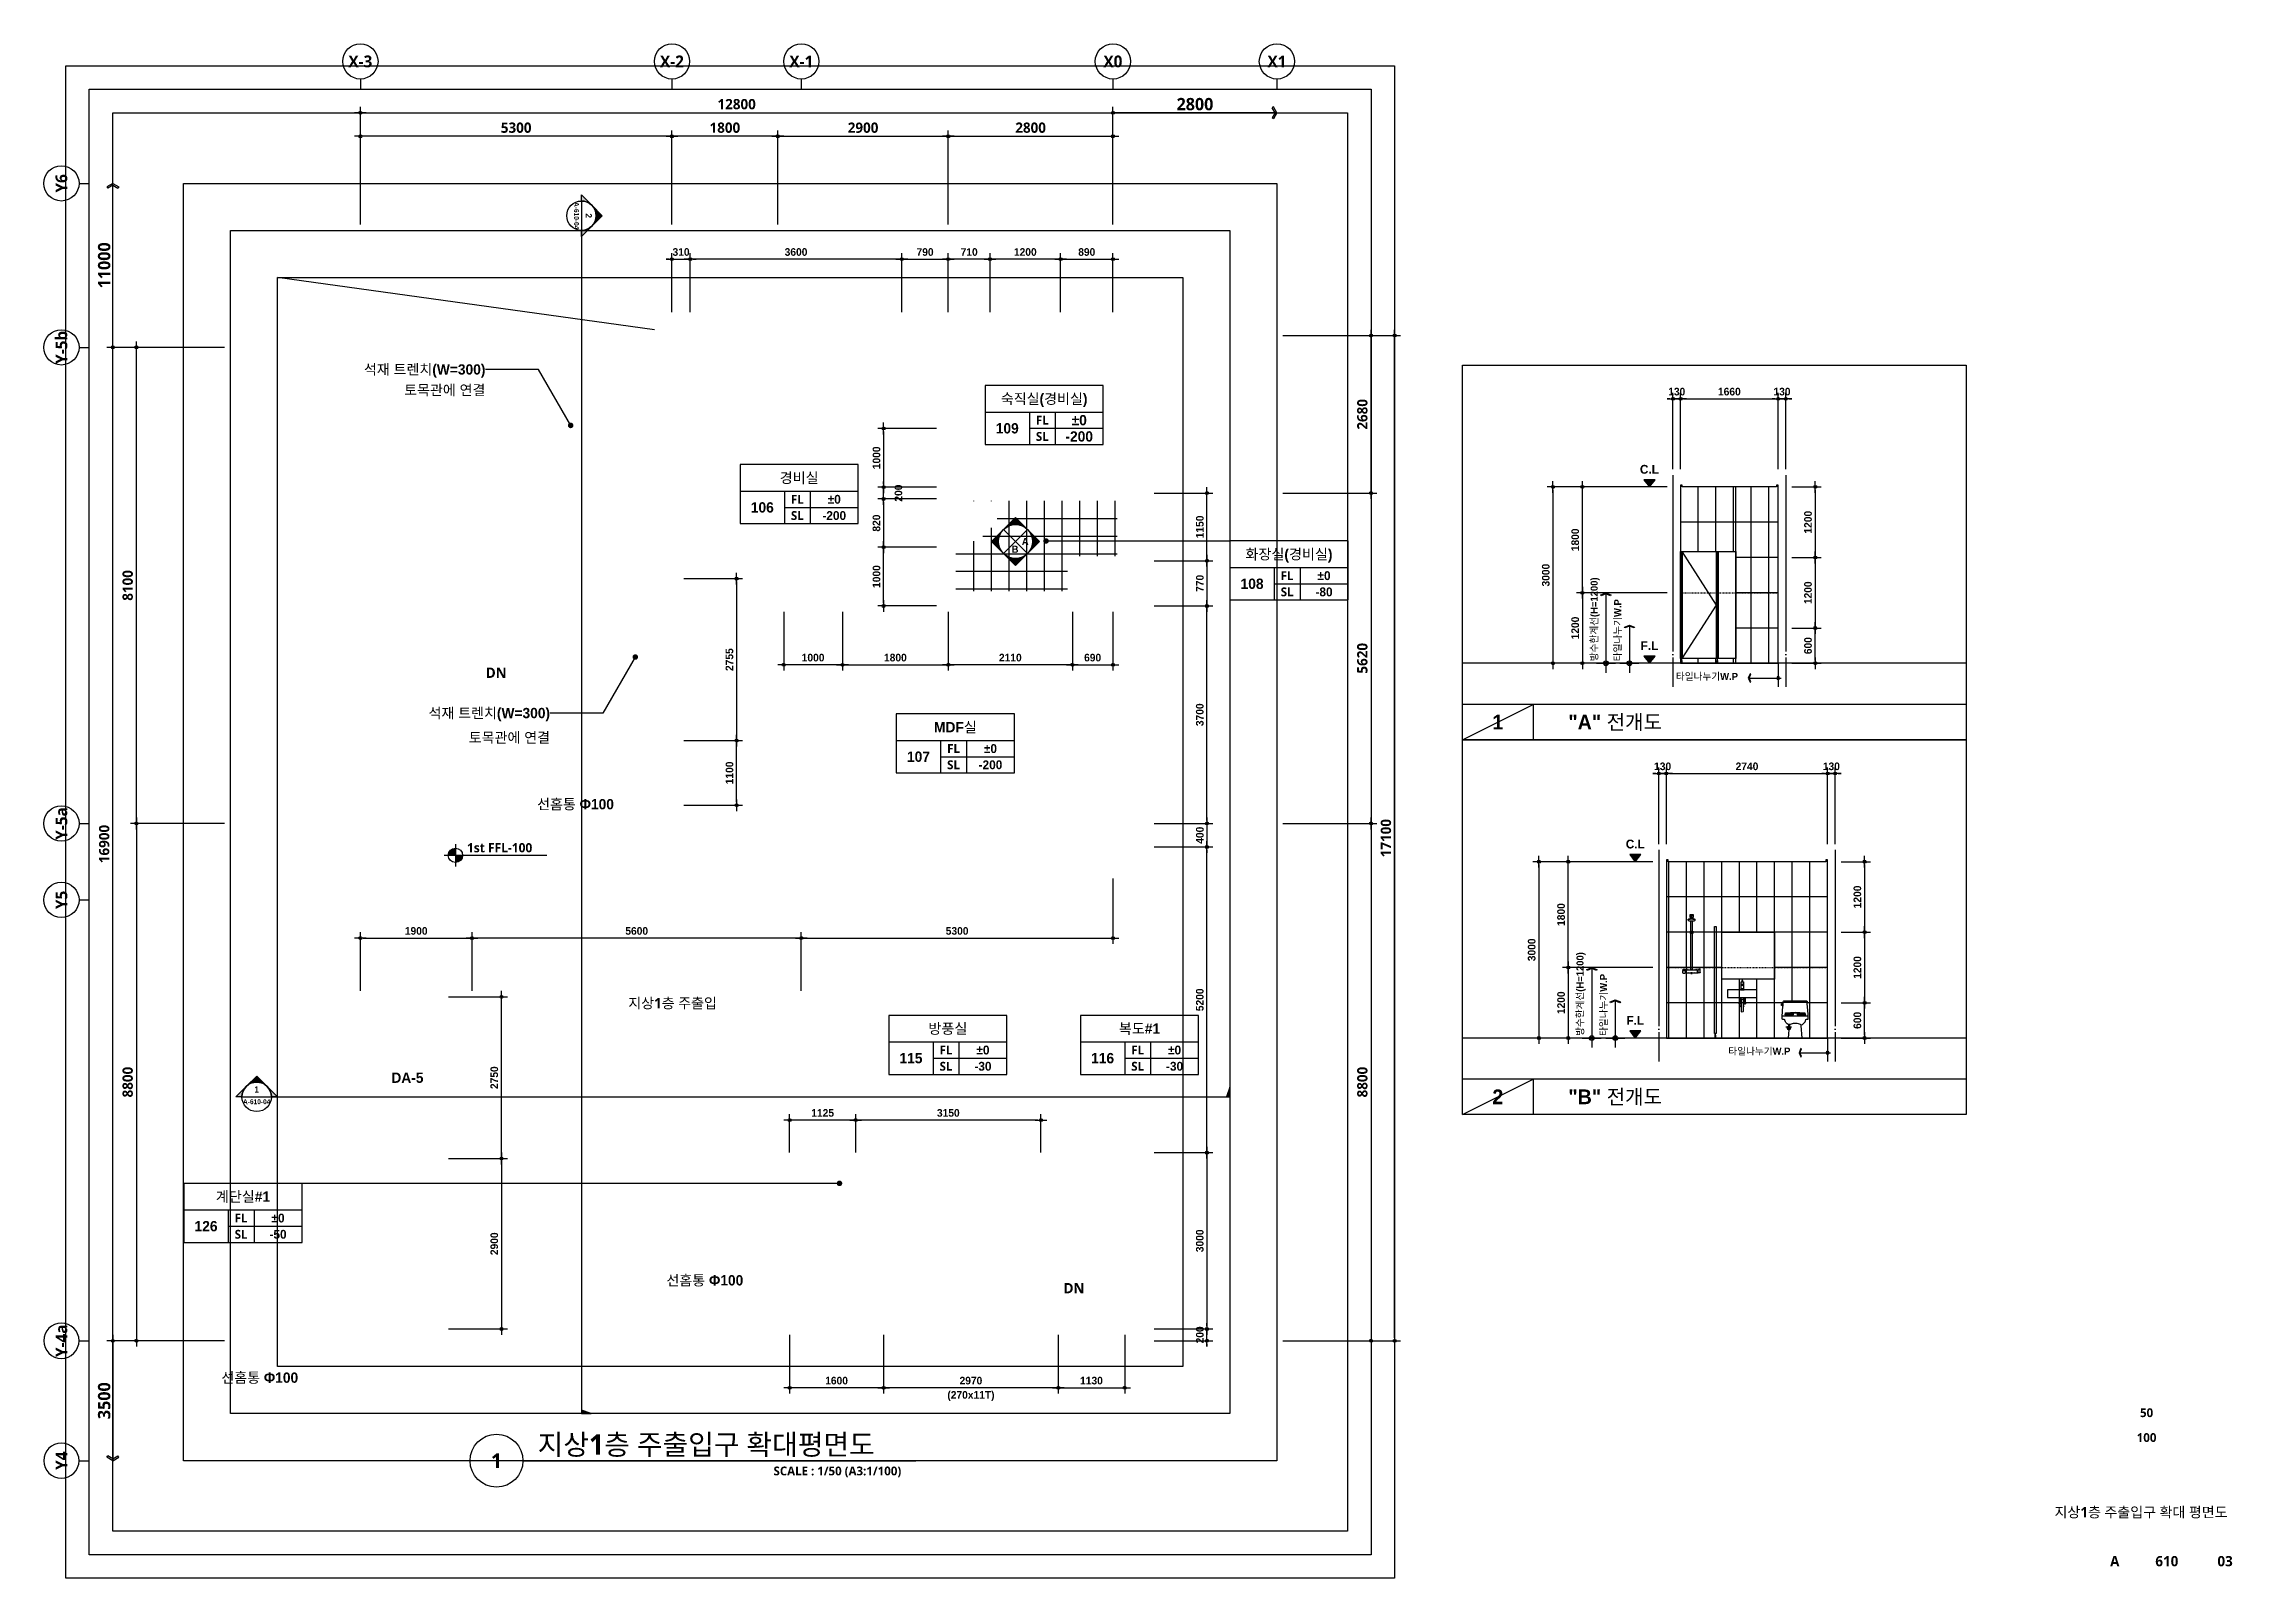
# Model space of a CAD drawing. Header units: millimetres. Extents: x 3106 to 82334, y 1073 to 28529.
# Drawn here: x 3106 to 40329, y 1073 to 27178 of the extents above; entities that cross this region are included whole.
import ezdxf
from ezdxf.enums import TextEntityAlignment as Align

# ---------------------------------------------------------------- set-up
doc = ezdxf.new("R2010")
doc.units = ezdxf.units.MM
doc.header["$LTSCALE"] = 50
doc.linetypes.add('CEN', pattern=[62, 60, -1, 0, -1])
doc.linetypes.add('HID', pattern=[0.5, 0.25, -0.25])
doc.layers.get('Defpoints').update_dxf_attribs({"color": 153})
for name, color, linetype in [('A-ANNO-DIM', 4, 'Continuous'), ('A-ANNO-GRA1', 7, 'Continuous'), ('A-ANNO-LEAD', 4, 'Continuous'), ('A-ANNO-PONT', 7, 'Continuous'), ('A-ANNO-SYMB', 7, 'Continuous'), ('A-ANNO-TEXT1', 7, 'Continuous'), ('A-ANNO-TEXT2', 3, 'Continuous'), ('A-ANNO-TITL', 7, 'Continuous'), ('A-CEN', 1, 'CEN'), ('A-FLOR-TOIL-TILE', 8, 'Continuous'), ('A-ST-AXIS-BUB', 7, 'Continuous'), ('A-ST-AXIS-DIM', 7, 'Continuous'), ('AA-MKXS', 3, 'Continuous'), ('AA-MKXX', 3, 'Continuous'), ('AA-XXXX-TXT1', 2, 'Continuous'), ('CEN', 1, 'Continuous'), ('DIM', 7, 'Continuous'), ('E-FUR', 6, 'Continuous'), ('ELE2', 3, 'Continuous'), ('FUR', 4, 'Continuous'), ('HID', 7, 'HID'), ('SYM', 7, 'Continuous'), ('TO', 4, 'Continuous'), ('WIN', 4, 'Continuous')]:
    doc.layers.add(name, color=color, linetype=linetype)
doc.layers.add('G(그리드1)', color=185, linetype='Continuous', plot=False)
doc.layers.add('G(그리드2)', color=235, linetype='Continuous', plot=False)
doc.styles.add('2020음성 1차', font='나눔고딕Bold.ttf')
doc.styles.add('SAMOO', font='romans.shx', dxfattribs={"bigfont": 'whgtxt.shx'})
doc.styles.add('SH_나눔', font='')
doc.styles.add('SH_대대리576', font='NanumGothicBold.ttf')
doc.styles.add('SH_진천_나눔', font='')
doc.styles.get('SH_나눔').set_extended_font_data('NanumGothic', bold=True)
doc.styles.get('SH_진천_나눔').set_extended_font_data('NanumGothic', bold=True)
doc.dimstyles.new('SHP 50', dxfattribs={"dimscale": 50, "dimtxt": 3.5, "dimasz": 1, "dimexe": 2, "dimexo": 2, "dimgap": 1, "dimtad": 1, "dimdec": 0, "dimzin": 0, "dimdsep": 46, "dimtxsty": 'SH_진천_나눔', "dimblk": 'DIMDOT', "dimcen": 0.09, "dimclrd": 256, "dimclre": 256, "dimclrt": 3, "dimadec": 0, "dimazin": 1, "dimtfac": 1, "dimtdec": 0, "dimtix": 1, "dimtmove": 2, "dimatfit": 0, "dimldrblk": 'DIMDOT', "dimfxl": 1, "dimtolj": 1, "dimtzin": 0, "dimlwd": -1, "dimlwe": -1, "dimarcsym": 0})
doc.dimstyles.new('SHP 50내부', dxfattribs={"dimscale": 50, "dimtxt": 2.6, "dimasz": 1, "dimexe": 2, "dimexo": 2, "dimgap": 1, "dimtad": 1, "dimdec": 0, "dimzin": 0, "dimdsep": 46, "dimtxsty": '2020음성 1차', "dimblk": 'DIMDOT', "dimcen": 0.09, "dimclrd": 256, "dimclre": 256, "dimclrt": 3, "dimadec": 0, "dimazin": 1, "dimtfac": 1, "dimtdec": 0, "dimtix": 1, "dimtmove": 2, "dimatfit": 0, "dimldrblk": 'DIMDOT', "dimfxl": 1, "dimtolj": 1, "dimtzin": 0, "dimlwd": -1, "dimlwe": -1, "dimarcsym": 0})

msp = doc.modelspace()

# ---------------------------------------------------------------- texts
at = {"layer": 'A-ANNO-TEXT1'}
for s, height, style, p in [('X-3', 200, 'SH_진천_나눔', (8491, 26877.5)), ('X-2', 200, 'SH_진천_나눔', (13791, 26877.5)), ('X-1', 200, 'SH_진천_나눔', (15991, 26877.5)), ('X0', 200, 'SH_진천_나눔', (21291, 26877.5)), ('X1', 200, 'SH_진천_나눔', (24081, 26877.5)), ('C.L', 150, '2020음성 1차', (30416, 19938.1)), ('F.L', 150, '2020음성 1차', (30416, 16938.1)), ('1', 250, '2020음성 1차', (27837.2, 15637.5)), ('C.L', 150, '2020음성 1차', (30176, 13563.1)), ('F.L', 150, '2020음성 1차', (30176, 10563.1)), ('DA-5', 175, '2020음성 1차', (9291, 9587.5)), ('2', 250, '2020음성 1차', (27837.2, 9262.5))]:
    msp.add_text(s, height=height, dxfattribs=dict(at, style=style)).set_placement(p, align=Align.MIDDLE_CENTER)
at = {"layer": 'A-ANNO-TEXT1', "style": 'SH_진천_나눔'}
for s, p in [('Y6', (3406, 24802.5)), ('Y-5b', (3406, 22012.5)), ('Y-5a', (3406, 13912.5)), ('Y5', (3406, 12612.5)), ('Y-4a', (3406, 5112.5)), ('Y4', (3406, 3072.5))]:
    msp.add_text(s, height=200, rotation=90, dxfattribs=at).set_placement(p, align=Align.MIDDLE_CENTER)
at = {"layer": 'A-ANNO-TEXT1', "style": '2020음성 1차'}
for s, p in [('석재 트렌치(W=300)', (10618, 21636.9)), ('토목관에 연결', (10618, 21286.9)), ('석재 트렌치(W=300)', (11717.1, 15791.7)), ('토목관에 연결', (11717.1, 15374.4)), ('선홈통 Φ100', (12803.6, 14241.1)), ('선홈통 Φ100', (15003.6, 6141.1)), ('선홈통 Φ100', (7433, 4485.7))]:
    msp.add_text(s, height=175, dxfattribs=at).set_placement(p, align=Align.MIDDLE_RIGHT)
at = {"layer": 'A-ANNO-TEXT1'}
for s, height, style, p in [('B', 120, '2020음성 1차', (19626.4, 18578.3)), ('A', 120, '2020음성 1차', (19799.3, 18710.8)), ('DN', 175, 'SH_진천_나눔', (10801.1, 16476.8)), ('지상1층 주출입', 175, 'SH_진천_나눔', (13801.2, 10859.3)), ('DN', 175, 'SH_진천_나눔', (20629, 6006.9))]:
    msp.add_text(s, height=height, dxfattribs=dict(at, style=style)).set_placement(p, align=Align.MIDDLE)
at = {"layer": 'A-ANNO-TEXT1', "style": '2020음성 1차'}
for s, p in [('방수한계선(H=1200)', (29535.8, 16672.5)), ('타일나누기W.P', (29935.8, 16672.5)), ('방수한계선(H=1200)', (29295.8, 10297.5)), ('타일나누기W.P', (29695.8, 10297.5))]:
    msp.add_text(s, height=120, rotation=90, dxfattribs=at).set_placement(p)
for s, height, p in [('타일나누기W.P', 120, (30866.6, 16413.9)), ('"A" 전개도', 250, (29037.2, 15637.5)), ('타일나누기W.P', 120, (31758, 10038.9)), ('"B" 전개도', 250, (29037.2, 9262.5))]:
    msp.add_text(s, height=height, dxfattribs=at).set_placement(p, align=Align.MIDDLE_LEFT)
at = {"layer": 'A-ANNO-TITL', "style": 'SH_진천_나눔'}
for s, height, p in [('50', 150, (38872.6, 3888.9)), ('100', 150, (38872.6, 3466.7)), ('지상1층 주출입구 확대 평면도', 175, (38778.4, 2198.6)), ('A', 175, (38331.3, 1363.5)), ('610', 175, (39216.8, 1363.5)), ('03', 175, (40207.9, 1363.5))]:
    msp.add_text(s, height=height, dxfattribs=at).set_placement(p, align=Align.MIDDLE)
at = {"layer": 'A-ST-AXIS-DIM', "color": 3, "insert": (22686, 26149.1), "char_height": 210, "attachment_point": 5, "style": 'SH_진천_나눔'}
msp.add_mtext('\\A1;2800', dxfattribs=at)
at = {"layer": 'A-ST-AXIS-DIM', "color": 3, "char_height": 210, "attachment_point": 5, "rotation": 90, "style": 'SH_진천_나눔'}
for s, insert in [('\\A1;11000', (4134.4, 23407.5)), ('\\A1;3500', (4134.4, 4092.5))]:
    msp.add_mtext(s, dxfattribs=dict(at, insert=insert))

# ---------------------------------------------------------------- blocks, each defined once
blk = doc.blocks.new('A-ST-AXIS-BUB-1')
at = {"layer": 'A-ST-AXIS-BUB'}
blk.add_line((0, 350), (0, 0), dxfattribs=at)
blk.add_circle((0, 950), 600, dxfattribs=at)
blk = doc.blocks.new('DIMDOT')
at = {"color": 0}
blk.add_line((-2, 0), (2, 0), dxfattribs=at)
for radius in [0.5, 0.25]:
    blk.add_circle((0, 0), radius, dxfattribs=at)
blk = doc.blocks.new('*D120')
at = {"layer": 'Defpoints', "color": 0}
for p in [(21291, 26003), (8491, 24003), (21291, 24003)]:
    blk.add_point(p, dxfattribs=at)
at = {"layer": 'DIM'}
for p, q in [((8491, 24103), (8491, 26103)), ((21291, 24103), (21291, 26103)), ((8541, 26003), (21241, 26003))]:
    blk.add_line(p, q, dxfattribs=at)
at = {"layer": 'DIM', "linetype": 'ByBlock', "xscale": 50, "yscale": 50, "zscale": 50, "rotation": 180}
blk.add_blockref('DIMDOT', (8491, 26003), dxfattribs=at)
at = {"layer": 'DIM', "linetype": 'ByBlock', "xscale": 50, "yscale": 50, "zscale": 50}
blk.add_blockref('DIMDOT', (21291, 26003), dxfattribs=at)
at = {"layer": 'DIM', "color": 3, "insert": (14891, 26149), "char_height": 175, "attachment_point": 5, "style": 'SH_진천_나눔'}
blk.add_mtext('\\A1;12800', dxfattribs=at)
blk = doc.blocks.new('arrow1')
at = {"color": 0}
for p, q in [((0, 0), (0.29, 0.5)), ((0, 0), (0.29, -0.5)), ((0.16, 0), (0.41, 0.43)), ((0.16, 0), (0.41, -0.43)), ((0.29, 0.5), (0.41, 0.43)), ((0.29, -0.5), (0.41, -0.43))]:
    blk.add_line(p, q, dxfattribs=at)
blk = doc.blocks.new('*D121')
at = {"layer": 'Defpoints', "color": 0}
for p in [(21291, 25603), (18491, 24003), (21291, 24003)]:
    blk.add_point(p, dxfattribs=at)
at = {"layer": 'DIM'}
for p, q in [((18491, 24103), (18491, 25703)), ((21291, 24103), (21291, 25703)), ((18541, 25603), (21241, 25603))]:
    blk.add_line(p, q, dxfattribs=at)
at = {"layer": 'DIM', "linetype": 'ByBlock', "xscale": 50, "yscale": 50, "zscale": 50, "rotation": 180}
blk.add_blockref('DIMDOT', (18491, 25603), dxfattribs=at)
at = {"layer": 'DIM', "linetype": 'ByBlock', "xscale": 50, "yscale": 50, "zscale": 50}
blk.add_blockref('DIMDOT', (21291, 25603), dxfattribs=at)
at = {"layer": 'DIM', "color": 3, "insert": (19891, 25749), "char_height": 175, "attachment_point": 5, "style": 'SH_진천_나눔'}
blk.add_mtext('\\A1;2800', dxfattribs=at)
blk = doc.blocks.new('*D122')
at = {"layer": 'Defpoints', "color": 0}
for p in [(8491, 25603), (8491, 24003), (13791, 24003)]:
    blk.add_point(p, dxfattribs=at)
at = {"layer": 'DIM'}
for p, q in [((8491, 24103), (8491, 25703)), ((13791, 24103), (13791, 25703)), ((13741, 25603), (8541, 25603))]:
    blk.add_line(p, q, dxfattribs=at)
at = {"layer": 'DIM', "linetype": 'ByBlock', "xscale": 50, "yscale": 50, "zscale": 50, "rotation": 180}
blk.add_blockref('DIMDOT', (8491, 25603), dxfattribs=at)
at = {"layer": 'DIM', "linetype": 'ByBlock', "xscale": 50, "yscale": 50, "zscale": 50}
blk.add_blockref('DIMDOT', (13791, 25603), dxfattribs=at)
at = {"layer": 'DIM', "color": 3, "insert": (11141, 25749), "char_height": 175, "attachment_point": 5, "style": 'SH_진천_나눔'}
blk.add_mtext('\\A1;5300', dxfattribs=at)
blk = doc.blocks.new('*D123')
at = {"layer": 'Defpoints', "color": 0}
for p in [(4281, 22013), (5481, 22013), (5481, 5113)]:
    blk.add_point(p, dxfattribs=at)
at = {"layer": 'DIM'}
for p, q in [((5381, 22013), (4181, 22013)), ((4281, 5163), (4281, 21963)), ((5381, 5113), (4181, 5113))]:
    blk.add_line(p, q, dxfattribs=at)
at = {"layer": 'DIM', "linetype": 'ByBlock', "xscale": 50, "yscale": 50, "zscale": 50}
for p, rotation in [((4281, 22013), 90), ((4281, 5113), 270)]:
    blk.add_blockref('DIMDOT', p, dxfattribs=dict(at, rotation=rotation))
at = {"layer": 'DIM', "color": 3, "insert": (4134, 13563), "char_height": 175, "attachment_point": 5, "rotation": 90, "style": 'SH_진천_나눔'}
blk.add_mtext('\\A1;16900', dxfattribs=at)
blk = doc.blocks.new('*D124')
at = {"layer": 'Defpoints', "color": 0}
for p in [(5481, 13913), (4681, 5113), (6281, 5113)]:
    blk.add_point(p, dxfattribs=at)
at = {"layer": 'DIM'}
for p, q in [((5381, 13913), (4581, 13913)), ((4681, 13863), (4681, 5163)), ((6181, 5113), (4581, 5113))]:
    blk.add_line(p, q, dxfattribs=at)
at = {"layer": 'DIM', "linetype": 'ByBlock', "xscale": 50, "yscale": 50, "zscale": 50}
for p, rotation in [((4681, 13913), 90.00000000000001), ((4681, 5113), 270)]:
    blk.add_blockref('DIMDOT', p, dxfattribs=dict(at, rotation=rotation))
at = {"layer": 'DIM', "color": 3, "insert": (4534, 9513), "char_height": 175, "attachment_point": 5, "rotation": 90, "style": 'SH_진천_나눔'}
blk.add_mtext('\\A1;8800', dxfattribs=at)
blk = doc.blocks.new('*D125')
at = {"layer": 'Defpoints', "color": 0}
for p in [(4681, 22013), (6281, 22013), (6281, 13913)]:
    blk.add_point(p, dxfattribs=at)
at = {"layer": 'DIM'}
for p, q in [((6181, 22013), (4581, 22013)), ((4681, 13963), (4681, 21963)), ((6181, 13913), (4581, 13913))]:
    blk.add_line(p, q, dxfattribs=at)
at = {"layer": 'DIM', "linetype": 'ByBlock', "xscale": 50, "yscale": 50, "zscale": 50}
for p, rotation in [((4681, 22013), 90), ((4681, 13913), 270)]:
    blk.add_blockref('DIMDOT', p, dxfattribs=dict(at, rotation=rotation))
at = {"layer": 'DIM', "color": 3, "insert": (4534, 17963), "char_height": 175, "attachment_point": 5, "rotation": 90, "style": 'SH_진천_나눔'}
blk.add_mtext('\\A1;8100', dxfattribs=at)
blk = doc.blocks.new('*D126')
at = {"layer": 'Defpoints', "color": 0}
for p in [(13791, 25603), (13791, 24003), (15591, 24003)]:
    blk.add_point(p, dxfattribs=at)
at = {"layer": 'DIM'}
for p, q in [((13791, 24103), (13791, 25703)), ((15591, 24103), (15591, 25703)), ((15541, 25603), (13841, 25603))]:
    blk.add_line(p, q, dxfattribs=at)
at = {"layer": 'DIM', "linetype": 'ByBlock', "xscale": 50, "yscale": 50, "zscale": 50, "rotation": 180}
blk.add_blockref('DIMDOT', (13791, 25603), dxfattribs=at)
at = {"layer": 'DIM', "linetype": 'ByBlock', "xscale": 50, "yscale": 50, "zscale": 50}
blk.add_blockref('DIMDOT', (15591, 25603), dxfattribs=at)
at = {"layer": 'DIM', "color": 3, "insert": (14691, 25749), "char_height": 175, "attachment_point": 5, "style": 'SH_진천_나눔'}
blk.add_mtext('\\A1;1800', dxfattribs=at)
blk = doc.blocks.new('*D127')
at = {"layer": 'A-ANNO-DIM'}
for p, q in [((18291, 20633), (17291, 20633)), ((17391, 20583), (17391, 19683)), ((18291, 19633), (17291, 19633))]:
    blk.add_line(p, q, dxfattribs=at)
at = {"layer": 'Defpoints', "color": 0}
for p in [(18391, 20633), (17391, 19633), (18391, 19633)]:
    blk.add_point(p, dxfattribs=at)
at = {"layer": 'A-ANNO-DIM', "linetype": 'ByBlock', "xscale": 50, "yscale": 50, "zscale": 50}
for p, rotation in [((17391, 20633), 90), ((17391, 19633), 270)]:
    blk.add_blockref('DIMDOT', p, dxfattribs=dict(at, rotation=rotation))
at = {"layer": 'A-ANNO-DIM', "color": 3, "insert": (17270, 20133), "char_height": 130, "attachment_point": 5, "rotation": 90, "style": '2020음성 1차'}
blk.add_mtext('\\A1;1000', dxfattribs=at)
blk = doc.blocks.new('*D128')
at = {"layer": 'A-ANNO-DIM'}
for p, q in [((17391, 19683), (17391, 19733)), ((18291, 19633), (17291, 19633)), ((18291, 19433), (17291, 19433)), ((17391, 19433), (17391, 19633)), ((17391, 19383), (17391, 19333))]:
    blk.add_line(p, q, dxfattribs=at)
at = {"layer": 'Defpoints', "color": 0}
for p in [(17391, 19633), (18391, 19633), (18391, 19433)]:
    blk.add_point(p, dxfattribs=at)
at = {"layer": 'A-ANNO-DIM', "linetype": 'ByBlock', "xscale": 50, "yscale": 50, "zscale": 50}
for p, rotation in [((17391, 19633), 270), ((17391, 19433), 90)]:
    blk.add_blockref('DIMDOT', p, dxfattribs=dict(at, rotation=rotation))
at = {"layer": 'A-ANNO-DIM', "color": 3, "insert": (17643, 19533), "char_height": 130, "attachment_point": 5, "rotation": 90, "style": '2020음성 1차'}
blk.add_mtext('\\A1;200', dxfattribs=at)
blk = doc.blocks.new('*D129')
at = {"layer": 'A-ANNO-DIM'}
for p, q in [((18291, 19433), (17291, 19433)), ((17391, 19383), (17391, 18663)), ((18291, 18613), (17291, 18613))]:
    blk.add_line(p, q, dxfattribs=at)
at = {"layer": 'Defpoints', "color": 0}
for p in [(18391, 19433), (17391, 18613), (18391, 18613)]:
    blk.add_point(p, dxfattribs=at)
at = {"layer": 'A-ANNO-DIM', "linetype": 'ByBlock', "xscale": 50, "yscale": 50, "zscale": 50}
for p, rotation in [((17391, 19433), 90), ((17391, 18613), 270)]:
    blk.add_blockref('DIMDOT', p, dxfattribs=dict(at, rotation=rotation))
at = {"layer": 'A-ANNO-DIM', "color": 3, "insert": (17269, 19023), "char_height": 130, "attachment_point": 5, "rotation": 90, "style": '2020음성 1차'}
blk.add_mtext('\\A1;820', dxfattribs=at)
blk = doc.blocks.new('*D130')
at = {"layer": 'A-ANNO-DIM'}
for p, q in [((18291, 18613), (17291, 18613)), ((17391, 17663), (17391, 18563)), ((18291, 17613), (17291, 17613))]:
    blk.add_line(p, q, dxfattribs=at)
at = {"layer": 'Defpoints', "color": 0}
for p in [(17391, 18613), (18391, 18613), (18391, 17613)]:
    blk.add_point(p, dxfattribs=at)
at = {"layer": 'A-ANNO-DIM', "linetype": 'ByBlock', "xscale": 50, "yscale": 50, "zscale": 50}
for p, rotation in [((17391, 18613), 90), ((17391, 17613), 270)]:
    blk.add_blockref('DIMDOT', p, dxfattribs=dict(at, rotation=rotation))
at = {"layer": 'A-ANNO-DIM', "color": 3, "insert": (17270, 18113), "char_height": 130, "attachment_point": 5, "rotation": 90, "style": '2020음성 1차'}
blk.add_mtext('\\A1;1000', dxfattribs=at)
blk = doc.blocks.new('*D131')
at = {"layer": 'A-ANNO-DIM'}
for p, q in [((19201, 22613), (19201, 23613)), ((20351, 23513), (19251, 23513)), ((20401, 22613), (20401, 23613))]:
    blk.add_line(p, q, dxfattribs=at)
at = {"layer": 'Defpoints', "color": 0}
for p in [(19201, 23513), (19201, 22513), (20401, 22513)]:
    blk.add_point(p, dxfattribs=at)
at = {"layer": 'A-ANNO-DIM', "linetype": 'ByBlock', "xscale": 50, "yscale": 50, "zscale": 50, "rotation": 180}
blk.add_blockref('DIMDOT', (19201, 23513), dxfattribs=at)
at = {"layer": 'A-ANNO-DIM', "linetype": 'ByBlock', "xscale": 50, "yscale": 50, "zscale": 50}
blk.add_blockref('DIMDOT', (20401, 23513), dxfattribs=at)
at = {"layer": 'A-ANNO-DIM', "color": 3, "insert": (19801, 23634), "char_height": 130, "attachment_point": 5, "style": '2020음성 1차'}
blk.add_mtext('\\A1;1200', dxfattribs=at)
blk = doc.blocks.new('*D132')
at = {"layer": 'A-ANNO-DIM'}
for p, q in [((17701, 22613), (17701, 23613)), ((17751, 23513), (18441, 23513)), ((18491, 22613), (18491, 23613))]:
    blk.add_line(p, q, dxfattribs=at)
at = {"layer": 'Defpoints', "color": 0}
for p in [(18491, 23513), (17701, 22513), (18491, 22513)]:
    blk.add_point(p, dxfattribs=at)
at = {"layer": 'A-ANNO-DIM', "linetype": 'ByBlock', "xscale": 50, "yscale": 50, "zscale": 50, "rotation": 180}
blk.add_blockref('DIMDOT', (17701, 23513), dxfattribs=at)
at = {"layer": 'A-ANNO-DIM', "linetype": 'ByBlock', "xscale": 50, "yscale": 50, "zscale": 50}
blk.add_blockref('DIMDOT', (18491, 23513), dxfattribs=at)
at = {"layer": 'A-ANNO-DIM', "color": 3, "insert": (18096, 23634), "char_height": 130, "attachment_point": 5, "style": '2020음성 1차'}
blk.add_mtext('\\A1;790', dxfattribs=at)
blk = doc.blocks.new('*D133')
at = {"layer": 'A-ANNO-DIM'}
for p, q in [((14101, 22613), (14101, 23613)), ((17651, 23513), (14151, 23513)), ((17701, 22613), (17701, 23613))]:
    blk.add_line(p, q, dxfattribs=at)
at = {"layer": 'Defpoints', "color": 0}
for p in [(14101, 23513), (14101, 22513), (17701, 22513)]:
    blk.add_point(p, dxfattribs=at)
at = {"layer": 'A-ANNO-DIM', "linetype": 'ByBlock', "xscale": 50, "yscale": 50, "zscale": 50, "rotation": 180}
blk.add_blockref('DIMDOT', (14101, 23513), dxfattribs=at)
at = {"layer": 'A-ANNO-DIM', "linetype": 'ByBlock', "xscale": 50, "yscale": 50, "zscale": 50}
blk.add_blockref('DIMDOT', (17701, 23513), dxfattribs=at)
at = {"layer": 'A-ANNO-DIM', "color": 3, "insert": (15901, 23634), "char_height": 130, "attachment_point": 5, "style": '2020음성 1차'}
blk.add_mtext('\\A1;3600', dxfattribs=at)
blk = doc.blocks.new('*D134')
at = {"layer": 'A-ANNO-DIM'}
for p, q in [((13741, 23513), (13691, 23513)), ((13791, 22613), (13791, 23613)), ((13791, 23513), (14101, 23513)), ((14101, 22613), (14101, 23613)), ((14151, 23513), (14201, 23513))]:
    blk.add_line(p, q, dxfattribs=at)
at = {"layer": 'Defpoints', "color": 0}
for p in [(14101, 23513), (13791, 22513), (14101, 22513)]:
    blk.add_point(p, dxfattribs=at)
at = {"layer": 'A-ANNO-DIM', "linetype": 'ByBlock', "xscale": 50, "yscale": 50, "zscale": 50}
blk.add_blockref('DIMDOT', (13791, 23513), dxfattribs=at)
at = {"layer": 'A-ANNO-DIM', "linetype": 'ByBlock', "xscale": 50, "yscale": 50, "zscale": 50, "rotation": 180}
blk.add_blockref('DIMDOT', (14101, 23513), dxfattribs=at)
at = {"layer": 'A-ANNO-DIM', "color": 3, "insert": (13946, 23634), "char_height": 130, "attachment_point": 5, "style": '2020음성 1차'}
blk.add_mtext('\\A1;310', dxfattribs=at)
blk = doc.blocks.new('*D135')
at = {"layer": 'A-ANNO-DIM'}
for p, q in [((20401, 22613), (20401, 23613)), ((20451, 23513), (21241, 23513)), ((21291, 22613), (21291, 23613))]:
    blk.add_line(p, q, dxfattribs=at)
at = {"layer": 'Defpoints', "color": 0}
for p in [(21291, 23513), (20401, 22513), (21291, 22513)]:
    blk.add_point(p, dxfattribs=at)
at = {"layer": 'A-ANNO-DIM', "linetype": 'ByBlock', "xscale": 50, "yscale": 50, "zscale": 50, "rotation": 180}
blk.add_blockref('DIMDOT', (20401, 23513), dxfattribs=at)
at = {"layer": 'A-ANNO-DIM', "linetype": 'ByBlock', "xscale": 50, "yscale": 50, "zscale": 50}
blk.add_blockref('DIMDOT', (21291, 23513), dxfattribs=at)
at = {"layer": 'A-ANNO-DIM', "color": 3, "insert": (20846, 23634), "char_height": 130, "attachment_point": 5, "style": '2020음성 1차'}
blk.add_mtext('\\A1;890', dxfattribs=at)
blk = doc.blocks.new('*D136')
at = {"layer": 'Defpoints', "color": 0}
for p in [(24081, 22213), (26081, 22213), (24081, 5113)]:
    blk.add_point(p, dxfattribs=at)
at = {"layer": 'DIM'}
for p, q in [((24181, 22213), (26181, 22213)), ((26081, 5163), (26081, 22163)), ((24181, 5113), (26181, 5113))]:
    blk.add_line(p, q, dxfattribs=at)
at = {"layer": 'DIM', "linetype": 'ByBlock', "xscale": 50, "yscale": 50, "zscale": 50}
for p, rotation in [((26081, 22213), 90.00000000000001), ((26081, 5113), 270)]:
    blk.add_blockref('DIMDOT', p, dxfattribs=dict(at, rotation=rotation))
at = {"layer": 'DIM', "color": 3, "insert": (25935, 13663), "char_height": 175, "attachment_point": 5, "rotation": 90, "style": 'SH_진천_나눔'}
blk.add_mtext('\\A1;17100', dxfattribs=at)
blk = doc.blocks.new('*D137')
at = {"layer": 'Defpoints', "color": 0}
for p in [(24081, 13913), (24081, 5113), (25681, 5113)]:
    blk.add_point(p, dxfattribs=at)
at = {"layer": 'DIM'}
for p, q in [((24181, 13913), (25781, 13913)), ((25681, 13863), (25681, 5163)), ((24181, 5113), (25781, 5113))]:
    blk.add_line(p, q, dxfattribs=at)
at = {"layer": 'DIM', "linetype": 'ByBlock', "xscale": 50, "yscale": 50, "zscale": 50}
for p, rotation in [((25681, 13913), 90), ((25681, 5113), 270)]:
    blk.add_blockref('DIMDOT', p, dxfattribs=dict(at, rotation=rotation))
at = {"layer": 'DIM', "color": 3, "insert": (25534, 9513), "char_height": 175, "attachment_point": 5, "rotation": 90, "style": 'SH_진천_나눔'}
blk.add_mtext('\\A1;8800', dxfattribs=at)
blk = doc.blocks.new('*D138')
at = {"layer": 'Defpoints', "color": 0}
for p in [(24081, 22213), (25681, 22213), (24081, 19533)]:
    blk.add_point(p, dxfattribs=at)
at = {"layer": 'DIM'}
for p, q in [((24181, 22213), (25781, 22213)), ((25681, 19583), (25681, 22163)), ((24181, 19533), (25781, 19533))]:
    blk.add_line(p, q, dxfattribs=at)
at = {"layer": 'DIM', "linetype": 'ByBlock', "xscale": 50, "yscale": 50, "zscale": 50}
for p, rotation in [((25681, 22213), 90), ((25681, 19533), 270)]:
    blk.add_blockref('DIMDOT', p, dxfattribs=dict(at, rotation=rotation))
at = {"layer": 'DIM', "color": 3, "insert": (25534, 20873), "char_height": 175, "attachment_point": 5, "rotation": 90, "style": 'SH_진천_나눔'}
blk.add_mtext('\\A1;2680', dxfattribs=at)
blk = doc.blocks.new('*D139')
at = {"layer": 'Defpoints', "color": 0}
for p in [(24081, 19533), (24081, 13913), (25681, 13913)]:
    blk.add_point(p, dxfattribs=at)
at = {"layer": 'DIM'}
for p, q in [((24181, 19533), (25781, 19533)), ((25681, 19483), (25681, 13963)), ((24181, 13913), (25781, 13913))]:
    blk.add_line(p, q, dxfattribs=at)
at = {"layer": 'DIM', "linetype": 'ByBlock', "xscale": 50, "yscale": 50, "zscale": 50}
for p, rotation in [((25681, 19533), 90), ((25681, 13913), 270)]:
    blk.add_blockref('DIMDOT', p, dxfattribs=dict(at, rotation=rotation))
at = {"layer": 'DIM', "color": 3, "insert": (25534, 16723), "char_height": 175, "attachment_point": 5, "rotation": 90, "style": 'SH_진천_나눔'}
blk.add_mtext('\\A1;5620', dxfattribs=at)
blk = doc.blocks.new('*D140')
at = {"layer": 'A-ANNO-DIM'}
for p, q in [((9991, 10963), (10991, 10963)), ((10891, 8263), (10891, 10913)), ((9991, 8213), (10991, 8213))]:
    blk.add_line(p, q, dxfattribs=at)
at = {"layer": 'Defpoints', "color": 0}
for p in [(9891, 10963), (10891, 10963), (9891, 8213)]:
    blk.add_point(p, dxfattribs=at)
at = {"layer": 'A-ANNO-DIM', "linetype": 'ByBlock', "xscale": 50, "yscale": 50, "zscale": 50}
for p, rotation in [((10891, 10963), 90), ((10891, 8213), 270)]:
    blk.add_blockref('DIMDOT', p, dxfattribs=dict(at, rotation=rotation))
at = {"layer": 'A-ANNO-DIM', "color": 3, "insert": (10769, 9588), "char_height": 130, "attachment_point": 5, "rotation": 90, "style": '2020음성 1차'}
blk.add_mtext('\\A1;2750', dxfattribs=at)
blk = doc.blocks.new('*D141')
at = {"layer": 'A-ANNO-DIM'}
for p, q in [((9991, 8213), (10991, 8213)), ((10891, 8163), (10891, 5363)), ((9991, 5313), (10991, 5313))]:
    blk.add_line(p, q, dxfattribs=at)
at = {"layer": 'Defpoints', "color": 0}
for p in [(9891, 8213), (9891, 5313), (10891, 5313)]:
    blk.add_point(p, dxfattribs=at)
at = {"layer": 'A-ANNO-DIM', "linetype": 'ByBlock', "xscale": 50, "yscale": 50, "zscale": 50}
for p, rotation in [((10891, 8213), 90), ((10891, 5313), 270)]:
    blk.add_blockref('DIMDOT', p, dxfattribs=dict(at, rotation=rotation))
at = {"layer": 'A-ANNO-DIM', "color": 3, "insert": (10769, 6763), "char_height": 130, "attachment_point": 5, "rotation": 90, "style": '2020음성 1차'}
blk.add_mtext('\\A1;2900', dxfattribs=at)
blk = doc.blocks.new('*D142')
at = {"layer": 'A-ANNO-DIM'}
for p, q in [((13991, 15323), (14991, 15323)), ((14891, 14273), (14891, 15273)), ((13991, 14223), (14991, 14223))]:
    blk.add_line(p, q, dxfattribs=at)
at = {"layer": 'Defpoints', "color": 0}
for p in [(13891, 15323), (14891, 15323), (13891, 14223)]:
    blk.add_point(p, dxfattribs=at)
at = {"layer": 'A-ANNO-DIM', "linetype": 'ByBlock', "xscale": 50, "yscale": 50, "zscale": 50}
for p, rotation in [((14891, 15323), 90), ((14891, 14223), 270)]:
    blk.add_blockref('DIMDOT', p, dxfattribs=dict(at, rotation=rotation))
at = {"layer": 'A-ANNO-DIM', "color": 3, "insert": (14770, 14773), "char_height": 130, "attachment_point": 5, "rotation": 90, "style": '2020음성 1차'}
blk.add_mtext('\\A1;1100', dxfattribs=at)
blk = doc.blocks.new('*D143')
at = {"layer": 'A-ANNO-DIM'}
for p, q in [((13991, 18078), (14991, 18078)), ((14891, 18028), (14891, 15373)), ((13991, 15323), (14991, 15323))]:
    blk.add_line(p, q, dxfattribs=at)
at = {"layer": 'Defpoints', "color": 0}
for p in [(13891, 18078), (13891, 15323), (14891, 15323)]:
    blk.add_point(p, dxfattribs=at)
at = {"layer": 'A-ANNO-DIM', "linetype": 'ByBlock', "xscale": 50, "yscale": 50, "zscale": 50}
for p, rotation in [((14891, 18078), 90), ((14891, 15323), 270)]:
    blk.add_blockref('DIMDOT', p, dxfattribs=dict(at, rotation=rotation))
at = {"layer": 'A-ANNO-DIM', "color": 3, "insert": (14769, 16700), "char_height": 130, "attachment_point": 5, "rotation": 90, "style": '2020음성 1차'}
blk.add_mtext('\\A1;2755', dxfattribs=at)
blk = doc.blocks.new('*D144')
at = {"layer": 'A-ANNO-DIM'}
for p, q in [((21991, 8313), (22991, 8313)), ((22891, 8263), (22891, 5363)), ((21991, 5313), (22991, 5313))]:
    blk.add_line(p, q, dxfattribs=at)
at = {"layer": 'Defpoints', "color": 0}
for p in [(21891, 8313), (21891, 5313), (22891, 5313)]:
    blk.add_point(p, dxfattribs=at)
at = {"layer": 'A-ANNO-DIM', "linetype": 'ByBlock', "xscale": 50, "yscale": 50, "zscale": 50}
for p, rotation in [((22891, 8313), 90), ((22891, 5313), 270)]:
    blk.add_blockref('DIMDOT', p, dxfattribs=dict(at, rotation=rotation))
at = {"layer": 'A-ANNO-DIM', "color": 3, "insert": (22769, 6813), "char_height": 130, "attachment_point": 5, "rotation": 90, "style": '2020음성 1차'}
blk.add_mtext('\\A1;3000', dxfattribs=at)
blk = doc.blocks.new('*D145')
at = {"layer": 'A-ANNO-DIM'}
for p, q in [((21991, 5313), (22991, 5313)), ((22891, 5363), (22891, 5413)), ((22891, 5113), (22891, 5313)), ((21991, 5113), (22991, 5113)), ((22891, 5063), (22891, 5013))]:
    blk.add_line(p, q, dxfattribs=at)
at = {"layer": 'Defpoints', "color": 0}
for p in [(21891, 5313), (22891, 5313), (21891, 5113)]:
    blk.add_point(p, dxfattribs=at)
at = {"layer": 'A-ANNO-DIM', "linetype": 'ByBlock', "xscale": 50, "yscale": 50, "zscale": 50}
for p, rotation in [((22891, 5313), 270), ((22891, 5113), 90)]:
    blk.add_blockref('DIMDOT', p, dxfattribs=dict(at, rotation=rotation))
at = {"layer": 'A-ANNO-DIM', "color": 3, "insert": (22770, 5213), "char_height": 130, "attachment_point": 5, "rotation": 90, "style": '2020음성 1차'}
blk.add_mtext('\\A1;200', dxfattribs=at)
blk = doc.blocks.new('*D146')
at = {"layer": 'Defpoints', "color": 0}
for p in [(18491, 25603), (15591, 24003), (18491, 24003)]:
    blk.add_point(p, dxfattribs=at)
at = {"layer": 'DIM'}
for p, q in [((15591, 24103), (15591, 25703)), ((18491, 24103), (18491, 25703)), ((15641, 25603), (18441, 25603))]:
    blk.add_line(p, q, dxfattribs=at)
at = {"layer": 'DIM', "linetype": 'ByBlock', "xscale": 50, "yscale": 50, "zscale": 50, "rotation": 180}
blk.add_blockref('DIMDOT', (15591, 25603), dxfattribs=at)
at = {"layer": 'DIM', "linetype": 'ByBlock', "xscale": 50, "yscale": 50, "zscale": 50}
blk.add_blockref('DIMDOT', (18491, 25603), dxfattribs=at)
at = {"layer": 'DIM', "color": 3, "insert": (17041, 25749), "char_height": 175, "attachment_point": 5, "style": 'SH_진천_나눔'}
blk.add_mtext('\\A1;2900', dxfattribs=at)
blk = doc.blocks.new('*D147')
at = {"layer": 'A-ANNO-DIM'}
for p, q in [((18491, 22613), (18491, 23613)), ((19151, 23513), (18541, 23513)), ((19201, 22613), (19201, 23613))]:
    blk.add_line(p, q, dxfattribs=at)
at = {"layer": 'Defpoints', "color": 0}
for p in [(18491, 23513), (18491, 22513), (19201, 22513)]:
    blk.add_point(p, dxfattribs=at)
at = {"layer": 'A-ANNO-DIM', "linetype": 'ByBlock', "xscale": 50, "yscale": 50, "zscale": 50, "rotation": 180}
blk.add_blockref('DIMDOT', (18491, 23513), dxfattribs=at)
at = {"layer": 'A-ANNO-DIM', "linetype": 'ByBlock', "xscale": 50, "yscale": 50, "zscale": 50}
blk.add_blockref('DIMDOT', (19201, 23513), dxfattribs=at)
at = {"layer": 'A-ANNO-DIM', "color": 3, "insert": (18846, 23634), "char_height": 130, "attachment_point": 5, "style": '2020음성 1차'}
blk.add_mtext('\\A1;710', dxfattribs=at)
blk = doc.blocks.new('*D148')
at = {"layer": 'A-ANNO-DIM'}
for p, q in [((21991, 13513), (22991, 13513)), ((22891, 8363), (22891, 13463)), ((21991, 8313), (22991, 8313))]:
    blk.add_line(p, q, dxfattribs=at)
at = {"layer": 'Defpoints', "color": 0}
for p in [(21891, 13513), (22891, 13513), (21891, 8313)]:
    blk.add_point(p, dxfattribs=at)
at = {"layer": 'A-ANNO-DIM', "linetype": 'ByBlock', "xscale": 50, "yscale": 50, "zscale": 50}
for p, rotation in [((22891, 13513), 90), ((22891, 8313), 270)]:
    blk.add_blockref('DIMDOT', p, dxfattribs=dict(at, rotation=rotation))
at = {"layer": 'A-ANNO-DIM', "color": 3, "insert": (22769, 10913), "char_height": 130, "attachment_point": 5, "rotation": 90, "style": '2020음성 1차'}
blk.add_mtext('\\A1;5200', dxfattribs=at)
blk = doc.blocks.new('*D149')
at = {"layer": 'A-ANNO-DIM'}
for p, q in [((21991, 13913), (22991, 13913)), ((22891, 13963), (22891, 14013)), ((22891, 13913), (22891, 13513)), ((21991, 13513), (22991, 13513)), ((22891, 13463), (22891, 13413))]:
    blk.add_line(p, q, dxfattribs=at)
at = {"layer": 'Defpoints', "color": 0}
for p in [(21891, 13913), (21891, 13513), (22891, 13513)]:
    blk.add_point(p, dxfattribs=at)
at = {"layer": 'A-ANNO-DIM', "linetype": 'ByBlock', "xscale": 50, "yscale": 50, "zscale": 50}
for p, rotation in [((22891, 13913), 270), ((22891, 13513), 90)]:
    blk.add_blockref('DIMDOT', p, dxfattribs=dict(at, rotation=rotation))
at = {"layer": 'A-ANNO-DIM', "color": 3, "insert": (22770, 13713), "char_height": 130, "attachment_point": 5, "rotation": 90, "style": '2020음성 1차'}
blk.add_mtext('\\A1;400', dxfattribs=at)
blk = doc.blocks.new('*D150')
at = {"layer": 'A-ANNO-DIM'}
for p, q in [((20601, 17513), (20601, 16513)), ((21291, 17513), (21291, 16513)), ((20651, 16613), (21241, 16613))]:
    blk.add_line(p, q, dxfattribs=at)
at = {"layer": 'Defpoints', "color": 0}
for p in [(20601, 17613), (21291, 17613), (21291, 16613)]:
    blk.add_point(p, dxfattribs=at)
at = {"layer": 'A-ANNO-DIM', "linetype": 'ByBlock', "xscale": 50, "yscale": 50, "zscale": 50, "rotation": 180}
blk.add_blockref('DIMDOT', (20601, 16613), dxfattribs=at)
at = {"layer": 'A-ANNO-DIM', "linetype": 'ByBlock', "xscale": 50, "yscale": 50, "zscale": 50}
blk.add_blockref('DIMDOT', (21291, 16613), dxfattribs=at)
at = {"layer": 'A-ANNO-DIM', "color": 3, "insert": (20946, 16734), "char_height": 130, "attachment_point": 5, "style": '2020음성 1차'}
blk.add_mtext('\\A1;690', dxfattribs=at)
blk = doc.blocks.new('*D151')
at = {"layer": 'A-ANNO-DIM'}
for p, q in [((18491, 17513), (18491, 16513)), ((20601, 17513), (20601, 16513)), ((20551, 16613), (18541, 16613))]:
    blk.add_line(p, q, dxfattribs=at)
at = {"layer": 'Defpoints', "color": 0}
for p in [(18491, 17613), (20601, 17613), (18491, 16613)]:
    blk.add_point(p, dxfattribs=at)
at = {"layer": 'A-ANNO-DIM', "linetype": 'ByBlock', "xscale": 50, "yscale": 50, "zscale": 50, "rotation": 180}
blk.add_blockref('DIMDOT', (18491, 16613), dxfattribs=at)
at = {"layer": 'A-ANNO-DIM', "linetype": 'ByBlock', "xscale": 50, "yscale": 50, "zscale": 50}
blk.add_blockref('DIMDOT', (20601, 16613), dxfattribs=at)
at = {"layer": 'A-ANNO-DIM', "color": 3, "insert": (19546, 16734), "char_height": 130, "attachment_point": 5, "style": '2020음성 1차'}
blk.add_mtext('\\A1;2110', dxfattribs=at)
blk = doc.blocks.new('*D152')
at = {"layer": 'A-ANNO-DIM'}
for p, q in [((16691, 17513), (16691, 16513)), ((18491, 17513), (18491, 16513)), ((16741, 16613), (18441, 16613))]:
    blk.add_line(p, q, dxfattribs=at)
at = {"layer": 'Defpoints', "color": 0}
for p in [(16691, 17613), (18491, 17613), (18491, 16613)]:
    blk.add_point(p, dxfattribs=at)
at = {"layer": 'A-ANNO-DIM', "linetype": 'ByBlock', "xscale": 50, "yscale": 50, "zscale": 50, "rotation": 180}
blk.add_blockref('DIMDOT', (16691, 16613), dxfattribs=at)
at = {"layer": 'A-ANNO-DIM', "linetype": 'ByBlock', "xscale": 50, "yscale": 50, "zscale": 50}
blk.add_blockref('DIMDOT', (18491, 16613), dxfattribs=at)
at = {"layer": 'A-ANNO-DIM', "color": 3, "insert": (17591, 16734), "char_height": 130, "attachment_point": 5, "style": '2020음성 1차'}
blk.add_mtext('\\A1;1800', dxfattribs=at)
blk = doc.blocks.new('*D153')
at = {"layer": 'A-ANNO-DIM'}
for p, q in [((15691, 17513), (15691, 16513)), ((16691, 17513), (16691, 16513)), ((16641, 16613), (15741, 16613))]:
    blk.add_line(p, q, dxfattribs=at)
at = {"layer": 'Defpoints', "color": 0}
for p in [(15691, 17613), (16691, 17613), (15691, 16613)]:
    blk.add_point(p, dxfattribs=at)
at = {"layer": 'A-ANNO-DIM', "linetype": 'ByBlock', "xscale": 50, "yscale": 50, "zscale": 50, "rotation": 180}
blk.add_blockref('DIMDOT', (15691, 16613), dxfattribs=at)
at = {"layer": 'A-ANNO-DIM', "linetype": 'ByBlock', "xscale": 50, "yscale": 50, "zscale": 50}
blk.add_blockref('DIMDOT', (16691, 16613), dxfattribs=at)
at = {"layer": 'A-ANNO-DIM', "color": 3, "insert": (16191, 16734), "char_height": 130, "attachment_point": 5, "style": '2020음성 1차'}
blk.add_mtext('\\A1;1000', dxfattribs=at)
blk = doc.blocks.new('G$CF757CB8B')
at = {"layer": 'A-ANNO-PONT'}
for points in [[(1814, 2981, 0.4142136), (648, 1814), (1814, 1814)], [(1814, 648, 0.4142136), (2981, 1814), (1814, 1814)]]:
    blk.add_hatch(color=256, dxfattribs=at).paths.add_polyline_path(points)
for p, q in [((1814, 3629), (1814, 0)), ((16728, 1814), (0, 1814))]:
    blk.add_line(p, q, dxfattribs=at)
blk.add_circle((1814, 1814), 1166, dxfattribs=at)
at = {"style": 'SH_대대리576'}
blk.add_attdef('레벨', (3696, 2314), '', height=1500, dxfattribs=at)
blk = doc.blocks.new('*D154')
at = {"layer": 'A-ANNO-DIM'}
for p, q in [((10391, 11063), (10391, 12063)), ((15941, 11963), (10441, 11963)), ((15991, 11063), (15991, 12063))]:
    blk.add_line(p, q, dxfattribs=at)
at = {"layer": 'Defpoints', "color": 0}
for p in [(10391, 11963), (10391, 10963), (15991, 10963)]:
    blk.add_point(p, dxfattribs=at)
at = {"layer": 'A-ANNO-DIM', "linetype": 'ByBlock', "xscale": 50, "yscale": 50, "zscale": 50, "rotation": 180}
blk.add_blockref('DIMDOT', (10391, 11963), dxfattribs=at)
at = {"layer": 'A-ANNO-DIM', "linetype": 'ByBlock', "xscale": 50, "yscale": 50, "zscale": 50}
blk.add_blockref('DIMDOT', (15991, 11963), dxfattribs=at)
at = {"layer": 'A-ANNO-DIM', "color": 3, "insert": (13191, 12084), "char_height": 130, "attachment_point": 5, "style": '2020음성 1차'}
blk.add_mtext('\\A1;5600', dxfattribs=at)
blk = doc.blocks.new('*D155')
at = {"layer": 'A-ANNO-DIM'}
for p, q in [((8491, 11063), (8491, 12063)), ((8541, 11963), (10341, 11963)), ((10391, 11063), (10391, 12063))]:
    blk.add_line(p, q, dxfattribs=at)
at = {"layer": 'Defpoints', "color": 0}
for p in [(10391, 11963), (8491, 10963), (10391, 10963)]:
    blk.add_point(p, dxfattribs=at)
at = {"layer": 'A-ANNO-DIM', "linetype": 'ByBlock', "xscale": 50, "yscale": 50, "zscale": 50, "rotation": 180}
blk.add_blockref('DIMDOT', (8491, 11963), dxfattribs=at)
at = {"layer": 'A-ANNO-DIM', "linetype": 'ByBlock', "xscale": 50, "yscale": 50, "zscale": 50}
blk.add_blockref('DIMDOT', (10391, 11963), dxfattribs=at)
at = {"layer": 'A-ANNO-DIM', "color": 3, "insert": (9441, 12084), "char_height": 130, "attachment_point": 5, "style": '2020음성 1차'}
blk.add_mtext('\\A1;1900', dxfattribs=at)
blk = doc.blocks.new('*D156')
at = {"layer": 'A-ANNO-DIM'}
for p, q in [((21291, 12978), (21291, 11863)), ((15991, 11063), (15991, 12063)), ((16041, 11963), (21241, 11963))]:
    blk.add_line(p, q, dxfattribs=at)
at = {"layer": 'Defpoints', "color": 0}
for p in [(21291, 13078), (21291, 11963), (15991, 10963)]:
    blk.add_point(p, dxfattribs=at)
at = {"layer": 'A-ANNO-DIM', "linetype": 'ByBlock', "xscale": 50, "yscale": 50, "zscale": 50, "rotation": 180}
blk.add_blockref('DIMDOT', (15991, 11963), dxfattribs=at)
at = {"layer": 'A-ANNO-DIM', "linetype": 'ByBlock', "xscale": 50, "yscale": 50, "zscale": 50}
blk.add_blockref('DIMDOT', (21291, 11963), dxfattribs=at)
at = {"layer": 'A-ANNO-DIM', "color": 3, "insert": (18641, 12084), "char_height": 130, "attachment_point": 5, "style": '2020음성 1차'}
blk.add_mtext('\\A1;5300', dxfattribs=at)
blk = doc.blocks.new('G$C9D92D8A7')
at = {"layer": 'A-ANNO-GRA1'}
for p, q in [((0, 11), (40, 11)), ((15, 11), (15, 0)), ((23.75, 11), (23.75, 0)), ((15, 5.5), (40, 5.5))]:
    blk.add_line(p, q, dxfattribs=at)
blk.add_lwpolyline([(0, 20), (0, 0), (40, 0), (40, 20)], close=True, dxfattribs=at)
at = {"style": '2020음성 1차'}
for tag, height, p in [('실명', 3.5, (20, 15.5)), ('실번호', 3.5, (7.5, 5.5)), ('마감레벨', 3, (31.875, 8.25)), ('구조레벨', 3, (31.875, 2.75))]:
    blk.add_attdef(tag, text='', height=height, dxfattribs=at).set_placement(p, align=Align.MIDDLE_CENTER)
at = {"layer": 'A-ANNO-TEXT1', "style": 'SH_나눔'}
for s, p in [('FL', (19.375, 8.25)), ('SL', (19.375, 2.75))]:
    blk.add_text(s, height=3, dxfattribs=at).set_placement(p, align=Align.MIDDLE)
blk = doc.blocks.new('*D158')
at = {"layer": 'A-ANNO-DIM'}
for p, q in [((15791, 8313), (15791, 8966)), ((16916, 8313), (16916, 8966)), ((16866, 8866), (15841, 8866))]:
    blk.add_line(p, q, dxfattribs=at)
at = {"layer": 'Defpoints', "color": 0}
for p in [(15791, 8866), (15791, 8213), (16916, 8213)]:
    blk.add_point(p, dxfattribs=at)
at = {"layer": 'A-ANNO-DIM', "linetype": 'ByBlock', "xscale": 50, "yscale": 50, "zscale": 50, "rotation": 180}
blk.add_blockref('DIMDOT', (15791, 8866), dxfattribs=at)
at = {"layer": 'A-ANNO-DIM', "linetype": 'ByBlock', "xscale": 50, "yscale": 50, "zscale": 50}
blk.add_blockref('DIMDOT', (16916, 8866), dxfattribs=at)
at = {"layer": 'A-ANNO-DIM', "color": 3, "insert": (16354, 8988), "char_height": 130, "attachment_point": 5, "style": '2020음성 1차'}
blk.add_mtext('\\A1;1125', dxfattribs=at)
blk = doc.blocks.new('*D159')
at = {"layer": 'A-ANNO-DIM'}
for p, q in [((17391, 5213), (17391, 4213)), ((20361, 5213), (20361, 4213)), ((20311, 4313), (17441, 4313))]:
    blk.add_line(p, q, dxfattribs=at)
at = {"layer": 'Defpoints', "color": 0}
for p in [(17391, 5313), (20361, 5313), (17391, 4313)]:
    blk.add_point(p, dxfattribs=at)
at = {"layer": 'A-ANNO-DIM', "linetype": 'ByBlock', "xscale": 50, "yscale": 50, "zscale": 50, "rotation": 180}
blk.add_blockref('DIMDOT', (17391, 4313), dxfattribs=at)
at = {"layer": 'A-ANNO-DIM', "linetype": 'ByBlock', "xscale": 50, "yscale": 50, "zscale": 50}
blk.add_blockref('DIMDOT', (20361, 4313), dxfattribs=at)
at = {"layer": 'A-ANNO-DIM', "color": 3, "char_height": 130, "attachment_point": 5, "style": '2020음성 1차'}
for s, insert in [('\\A1;\\A1;2970', (18876, 4434)), ('\\A1;(270x11T)', (18876, 4172))]:
    blk.add_mtext(s, dxfattribs=dict(at, insert=insert))
blk = doc.blocks.new('*D160')
at = {"layer": 'A-ANNO-DIM'}
for p, q in [((15791, 5213), (15791, 4213)), ((17391, 5213), (17391, 4213)), ((17341, 4313), (15841, 4313))]:
    blk.add_line(p, q, dxfattribs=at)
at = {"layer": 'Defpoints', "color": 0}
for p in [(15791, 5313), (17391, 5313), (15791, 4313)]:
    blk.add_point(p, dxfattribs=at)
at = {"layer": 'A-ANNO-DIM', "linetype": 'ByBlock', "xscale": 50, "yscale": 50, "zscale": 50, "rotation": 180}
blk.add_blockref('DIMDOT', (15791, 4313), dxfattribs=at)
at = {"layer": 'A-ANNO-DIM', "linetype": 'ByBlock', "xscale": 50, "yscale": 50, "zscale": 50}
blk.add_blockref('DIMDOT', (17391, 4313), dxfattribs=at)
at = {"layer": 'A-ANNO-DIM', "color": 3, "insert": (16591, 4434), "char_height": 130, "attachment_point": 5, "style": '2020음성 1차'}
blk.add_mtext('\\A1;1600', dxfattribs=at)
blk = doc.blocks.new('*D161')
at = {"layer": 'A-ANNO-DIM'}
for p, q in [((20361, 5213), (20361, 4213)), ((21491, 5213), (21491, 4213)), ((20411, 4313), (21441, 4313))]:
    blk.add_line(p, q, dxfattribs=at)
at = {"layer": 'Defpoints', "color": 0}
for p in [(20361, 5313), (21491, 5313), (21491, 4313)]:
    blk.add_point(p, dxfattribs=at)
at = {"layer": 'A-ANNO-DIM', "linetype": 'ByBlock', "xscale": 50, "yscale": 50, "zscale": 50, "rotation": 180}
blk.add_blockref('DIMDOT', (20361, 4313), dxfattribs=at)
at = {"layer": 'A-ANNO-DIM', "linetype": 'ByBlock', "xscale": 50, "yscale": 50, "zscale": 50}
blk.add_blockref('DIMDOT', (21491, 4313), dxfattribs=at)
at = {"layer": 'A-ANNO-DIM', "color": 3, "insert": (20926, 4434), "char_height": 130, "attachment_point": 5, "style": '2020음성 1차'}
blk.add_mtext('\\A1;1130', dxfattribs=at)
blk = doc.blocks.new('*D162')
at = {"layer": 'A-ANNO-DIM'}
for p, q in [((30816, 19938), (30816, 21238)), ((30946, 19938), (30946, 21238)), ((30766, 21138), (30716, 21138)), ((30946, 21138), (30816, 21138)), ((30996, 21138), (31046, 21138))]:
    blk.add_line(p, q, dxfattribs=at)
at = {"layer": 'Defpoints', "color": 0}
for p in [(30816, 21138), (30816, 19838), (30946, 19838)]:
    blk.add_point(p, dxfattribs=at)
at = {"layer": 'A-ANNO-DIM', "linetype": 'ByBlock', "xscale": 50, "yscale": 50, "zscale": 50}
blk.add_blockref('DIMDOT', (30816, 21138), dxfattribs=at)
at = {"layer": 'A-ANNO-DIM', "linetype": 'ByBlock', "xscale": 50, "yscale": 50, "zscale": 50, "rotation": 180}
blk.add_blockref('DIMDOT', (30946, 21138), dxfattribs=at)
at = {"layer": 'A-ANNO-DIM', "color": 3, "insert": (30881, 21259), "char_height": 130, "attachment_point": 5, "style": '2020음성 1차'}
blk.add_mtext('\\A1;130', dxfattribs=at)
blk = doc.blocks.new('*D163')
at = {"layer": 'A-ANNO-DIM'}
for p, q in [((30946, 19938), (30946, 21238)), ((32606, 19938), (32606, 21238)), ((30996, 21138), (32556, 21138))]:
    blk.add_line(p, q, dxfattribs=at)
at = {"layer": 'Defpoints', "color": 0}
for p in [(32606, 21138), (30946, 19838), (32606, 19838)]:
    blk.add_point(p, dxfattribs=at)
at = {"layer": 'A-ANNO-DIM', "linetype": 'ByBlock', "xscale": 50, "yscale": 50, "zscale": 50, "rotation": 180}
blk.add_blockref('DIMDOT', (30946, 21138), dxfattribs=at)
at = {"layer": 'A-ANNO-DIM', "linetype": 'ByBlock', "xscale": 50, "yscale": 50, "zscale": 50}
blk.add_blockref('DIMDOT', (32606, 21138), dxfattribs=at)
at = {"layer": 'A-ANNO-DIM', "color": 3, "insert": (31776, 21259), "char_height": 130, "attachment_point": 5, "style": '2020음성 1차'}
blk.add_mtext('\\A1;1660', dxfattribs=at)
blk = doc.blocks.new('*D164')
at = {"layer": 'A-ANNO-DIM'}
for p, q in [((32606, 19938), (32606, 21238)), ((32736, 19938), (32736, 21238)), ((32556, 21138), (32506, 21138)), ((32606, 21138), (32736, 21138)), ((32786, 21138), (32836, 21138))]:
    blk.add_line(p, q, dxfattribs=at)
at = {"layer": 'Defpoints', "color": 0}
for p in [(32736, 21138), (32606, 19838), (32736, 19838)]:
    blk.add_point(p, dxfattribs=at)
at = {"layer": 'A-ANNO-DIM', "linetype": 'ByBlock', "xscale": 50, "yscale": 50, "zscale": 50}
blk.add_blockref('DIMDOT', (32606, 21138), dxfattribs=at)
at = {"layer": 'A-ANNO-DIM', "linetype": 'ByBlock', "xscale": 50, "yscale": 50, "zscale": 50, "rotation": 180}
blk.add_blockref('DIMDOT', (32736, 21138), dxfattribs=at)
at = {"layer": 'A-ANNO-DIM', "color": 3, "insert": (32671, 21259), "char_height": 130, "attachment_point": 5, "style": '2020음성 1차'}
blk.add_mtext('\\A1;130', dxfattribs=at)
blk = doc.blocks.new('*D165')
at = {"layer": 'A-ANNO-DIM'}
for p, q in [((30716, 19638), (28676, 19638)), ((28776, 19588), (28776, 16688)), ((30716, 16638), (28676, 16638))]:
    blk.add_line(p, q, dxfattribs=at)
at = {"layer": 'Defpoints', "color": 0}
for p in [(30816, 19638), (28776, 16638), (30816, 16638)]:
    blk.add_point(p, dxfattribs=at)
at = {"layer": 'A-ANNO-DIM', "linetype": 'ByBlock', "xscale": 50, "yscale": 50, "zscale": 50}
for p, rotation in [((28776, 19638), 90), ((28776, 16638), 270)]:
    blk.add_blockref('DIMDOT', p, dxfattribs=dict(at, rotation=rotation))
at = {"layer": 'A-ANNO-DIM', "color": 3, "insert": (28654, 18138), "char_height": 130, "attachment_point": 5, "rotation": 90, "style": '2020음성 1차'}
blk.add_mtext('\\A1;3000', dxfattribs=at)
blk = doc.blocks.new('*D166')
at = {"layer": 'A-ANNO-DIM'}
for p, q in [((30716, 19638), (29176, 19638)), ((29276, 17888), (29276, 19588)), ((30716, 17838), (29176, 17838))]:
    blk.add_line(p, q, dxfattribs=at)
at = {"layer": 'Defpoints', "color": 0}
for p in [(29276, 19638), (30816, 19638), (30816, 17838)]:
    blk.add_point(p, dxfattribs=at)
at = {"layer": 'A-ANNO-DIM', "linetype": 'ByBlock', "xscale": 50, "yscale": 50, "zscale": 50}
for p, rotation in [((29276, 19638), 90), ((29276, 17838), 270)]:
    blk.add_blockref('DIMDOT', p, dxfattribs=dict(at, rotation=rotation))
at = {"layer": 'A-ANNO-DIM', "color": 3, "insert": (29154, 18738), "char_height": 130, "attachment_point": 5, "rotation": 90, "style": '2020음성 1차'}
blk.add_mtext('\\A1;1800', dxfattribs=at)
blk = doc.blocks.new('*D167')
at = {"layer": 'A-ANNO-DIM'}
for p, q in [((30716, 17838), (29176, 17838)), ((29276, 17788), (29276, 16688)), ((30716, 16638), (29176, 16638))]:
    blk.add_line(p, q, dxfattribs=at)
at = {"layer": 'Defpoints', "color": 0}
for p in [(30816, 17838), (29276, 16638), (30816, 16638)]:
    blk.add_point(p, dxfattribs=at)
at = {"layer": 'A-ANNO-DIM', "linetype": 'ByBlock', "xscale": 50, "yscale": 50, "zscale": 50}
for p, rotation in [((29276, 17838), 90), ((29276, 16638), 270)]:
    blk.add_blockref('DIMDOT', p, dxfattribs=dict(at, rotation=rotation))
at = {"layer": 'A-ANNO-DIM', "color": 3, "insert": (29154, 17238), "char_height": 130, "attachment_point": 5, "rotation": 90, "style": '2020음성 1차'}
blk.add_mtext('\\A1;1200', dxfattribs=at)
blk = doc.blocks.new('*D168')
at = {"layer": 'A-ANNO-DIM'}
for p, q in [((32836, 17238), (33336, 17238)), ((33236, 16688), (33236, 17188)), ((32836, 16638), (33336, 16638))]:
    blk.add_line(p, q, dxfattribs=at)
at = {"layer": 'Defpoints', "color": 0}
for p in [(32736, 17238), (33236, 17238), (32736, 16638)]:
    blk.add_point(p, dxfattribs=at)
at = {"layer": 'A-ANNO-DIM', "linetype": 'ByBlock', "xscale": 50, "yscale": 50, "zscale": 50}
for p, rotation in [((33236, 17238), 90), ((33236, 16638), 270)]:
    blk.add_blockref('DIMDOT', p, dxfattribs=dict(at, rotation=rotation))
at = {"layer": 'A-ANNO-DIM', "color": 3, "insert": (33114, 16938), "char_height": 130, "attachment_point": 5, "rotation": 90, "style": '2020음성 1차'}
blk.add_mtext('\\A1;600', dxfattribs=at)
blk = doc.blocks.new('*D169')
at = {"layer": 'A-ANNO-DIM'}
for p, q in [((32836, 19638), (33336, 19638)), ((33236, 19588), (33236, 18488)), ((32836, 18438), (33336, 18438))]:
    blk.add_line(p, q, dxfattribs=at)
at = {"layer": 'Defpoints', "color": 0}
for p in [(32736, 19638), (32736, 18438), (33236, 18438)]:
    blk.add_point(p, dxfattribs=at)
at = {"layer": 'A-ANNO-DIM', "linetype": 'ByBlock', "xscale": 50, "yscale": 50, "zscale": 50}
for p, rotation in [((33236, 19638), 90), ((33236, 18438), 270)]:
    blk.add_blockref('DIMDOT', p, dxfattribs=dict(at, rotation=rotation))
at = {"layer": 'A-ANNO-DIM', "color": 3, "insert": (33114, 19038), "char_height": 130, "attachment_point": 5, "rotation": 90, "style": '2020음성 1차'}
blk.add_mtext('\\A1;1200', dxfattribs=at)
blk = doc.blocks.new('ARROWX')
blk.add_lwpolyline([(-0.2, -0.5), (-0.29, -0.46), (-0.11, 0), (-0.29, 0.46), (-0.2, 0.5), (0, 0)], close=True)
for points in [[(-0.2, 0.5), (-0.29, 0.46), (0, 0), (-0.11, 0)], [(0, 0), (-0.11, 0), (-0.2, -0.5), (-0.29, -0.46)]]:
    blk.add_solid(points)
blk = doc.blocks.new('Z_DOT')
at = {"layer": 'DIM', "color": 0}
for p, q in [((-3, 0), (3, 0)), ((0, -3), (0, 3))]:
    blk.add_line(p, q, dxfattribs=at)
for radius in [0.75, 0.375]:
    blk.add_circle((0, 0), radius, dxfattribs=at)
blk = doc.blocks.new('_CIDOTB')
at = {"color": 0, "linetype": 'ByBlock'}
blk.add_line((2, 0), (-1, 0), dxfattribs=at)
blk.add_circle((0, 0), 0.5, dxfattribs=at)
blk = doc.blocks.new('*D170')
at = {"layer": 'A-ANNO-DIM'}
for p, q in [((32836, 18438), (33336, 18438)), ((33236, 18388), (33236, 17288)), ((32836, 17238), (33336, 17238))]:
    blk.add_line(p, q, dxfattribs=at)
at = {"layer": 'Defpoints', "color": 0}
for p in [(32736, 18438), (32736, 17238), (33236, 17238)]:
    blk.add_point(p, dxfattribs=at)
at = {"layer": 'A-ANNO-DIM', "linetype": 'ByBlock', "xscale": 50, "yscale": 50, "zscale": 50}
for p, rotation in [((33236, 18438), 90), ((33236, 17238), 270)]:
    blk.add_blockref('DIMDOT', p, dxfattribs=dict(at, rotation=rotation))
at = {"layer": 'A-ANNO-DIM', "color": 3, "insert": (33114, 17838), "char_height": 130, "attachment_point": 5, "rotation": 90, "style": '2020음성 1차'}
blk.add_mtext('\\A1;1200', dxfattribs=at)
blk = doc.blocks.new('*D171')
at = {"layer": 'A-ANNO-DIM'}
for p, q in [((21991, 17613), (22991, 17613)), ((22891, 13963), (22891, 17563)), ((21991, 13913), (22991, 13913))]:
    blk.add_line(p, q, dxfattribs=at)
at = {"layer": 'Defpoints', "color": 0}
for p in [(21891, 17613), (22891, 17613), (21891, 13913)]:
    blk.add_point(p, dxfattribs=at)
at = {"layer": 'A-ANNO-DIM', "linetype": 'ByBlock', "xscale": 50, "yscale": 50, "zscale": 50}
for p, rotation in [((22891, 17613), 90), ((22891, 13913), 270)]:
    blk.add_blockref('DIMDOT', p, dxfattribs=dict(at, rotation=rotation))
at = {"layer": 'A-ANNO-DIM', "color": 3, "insert": (22769, 15763), "char_height": 130, "attachment_point": 5, "rotation": 90, "style": '2020음성 1차'}
blk.add_mtext('\\A1;3700', dxfattribs=at)
blk = doc.blocks.new('*D172')
at = {"layer": 'A-ANNO-DIM'}
for p, q in [((21991, 18383), (22991, 18383)), ((22891, 18333), (22891, 17663)), ((21991, 17613), (22991, 17613))]:
    blk.add_line(p, q, dxfattribs=at)
at = {"layer": 'Defpoints', "color": 0}
for p in [(21891, 18383), (21891, 17613), (22891, 17613)]:
    blk.add_point(p, dxfattribs=at)
at = {"layer": 'A-ANNO-DIM', "linetype": 'ByBlock', "xscale": 50, "yscale": 50, "zscale": 50}
for p, rotation in [((22891, 18383), 90), ((22891, 17613), 270)]:
    blk.add_blockref('DIMDOT', p, dxfattribs=dict(at, rotation=rotation))
at = {"layer": 'A-ANNO-DIM', "color": 3, "insert": (22770, 17998), "char_height": 130, "attachment_point": 5, "rotation": 90, "style": '2020음성 1차'}
blk.add_mtext('\\A1;770', dxfattribs=at)
blk = doc.blocks.new('*D173')
at = {"layer": 'A-ANNO-DIM'}
for p, q in [((21991, 19533), (22991, 19533)), ((22891, 18433), (22891, 19483)), ((21991, 18383), (22991, 18383))]:
    blk.add_line(p, q, dxfattribs=at)
at = {"layer": 'Defpoints', "color": 0}
for p in [(21891, 19533), (22891, 19533), (21891, 18383)]:
    blk.add_point(p, dxfattribs=at)
at = {"layer": 'A-ANNO-DIM', "linetype": 'ByBlock', "xscale": 50, "yscale": 50, "zscale": 50}
for p, rotation in [((22891, 19533), 90), ((22891, 18383), 270)]:
    blk.add_blockref('DIMDOT', p, dxfattribs=dict(at, rotation=rotation))
at = {"layer": 'A-ANNO-DIM', "color": 3, "insert": (22770, 18958), "char_height": 130, "attachment_point": 5, "rotation": 90, "style": '2020음성 1차'}
blk.add_mtext('\\A1;1150', dxfattribs=at)
blk = doc.blocks.new('*U251')
at = {"layer": 'A-ANNO-TITL'}
blk.add_line((0, 0), (6685, 0), dxfattribs=at)
blk.add_circle((-450, 0), 450, dxfattribs=at)
at = {"layer": 'AA-XXXX-TXT1', "style": 'SH_진천_나눔'}
blk.add_attdef('DWG.TITLE', (250, 100), '', height=350, dxfattribs=at)
at = {"layer": 'AA-XXXX-TXT1', "color": 7, "style": 'SH_진천_나눔'}
blk.add_attdef('NO1', text='', height=300, dxfattribs=at).set_placement((-450, 0), align=Align.MIDDLE)
at = {"layer": 'AA-XXXX-TXT1', "style": 'SH_진천_나눔'}
blk.add_attdef('SCALE', text='', height=150, dxfattribs=at).set_placement((6435, -100), align=Align.TOP_RIGHT)
blk = doc.blocks.new('*U595')
at = {"layer": 'AA-MKXS'}
h = blk.add_hatch(color=3, dxfattribs=at)
h.paths.add_polyline_path([(-8.49, 0), (-6, 0, -0.198912), (-4.24, 4.24)])
h.paths.add_polyline_path([(6, 0), (8.49, 0), (4.24, 4.24, -0.198912)])
blk.add_hatch(color=3, dxfattribs=at).paths.add_polyline_path([(0, 8.49), (-4.24, 4.24, -0.414214), (4.24, 4.24)])
at = {"layer": 'AA-MKXS', "color": 3, "linetype": 'Continuous', "ltscale": 5}
blk.add_line((-6, 0), (6, 0), dxfattribs=at)
at = {"layer": 'AA-MKXS', "color": 3}
for points in [[(-4.24, 4.24, 0.198912), (-6, 0), (-8.49, 0)], [(4.24, 4.24, 0.414214), (-4.24, 4.24), (0, 8.49)], [(8.49, 0), (6, 0, 0.198912), (4.24, 4.24)]]:
    blk.add_lwpolyline(points, format="xyb", close=True, dxfattribs=at)
at = {"layer": 'AA-MKXS', "color": 3, "linetype": 'Continuous', "ltscale": 5}
blk.add_circle((0, 0), 6, dxfattribs=at)
at = {"layer": 'AA-MKXS', "style": 'SAMOO', "width": 0.85}
blk.add_attdef('ViewNUM', text='', height=2.5, dxfattribs=at).set_placement((0, 1), align=Align.BOTTOM_CENTER)
blk.add_attdef('SheetNUM', text='', height=2.5, dxfattribs=at).set_placement((0, -1), align=Align.TOP_CENTER)
blk = doc.blocks.new('*U802')
at = {"layer": 'AA-MKXX'}
blk.add_hatch(color=256, dxfattribs=at).paths.add_polyline_path([(73368, 600), (73158, 0), (73368, 0)])
at = {"layer": 'AA-MKXX', "linetype": 'CEN', "ltscale": 60}
blk.add_line((900, 0), (73368, 0), dxfattribs=at)
at = {"layer": 'AA-MKXX'}
blk.add_lwpolyline([(73368, 0), (73368, 600), (73158, 0)], close=True, dxfattribs=at)
blk = doc.blocks.new('*U593')
at = {"layer": 'AA-MKXX'}
blk.add_hatch(color=256, dxfattribs=at).paths.add_polyline_path([(59593, 600), (59383, 0), (59593, 0)])
at = {"layer": 'AA-MKXX', "linetype": 'CEN', "ltscale": 60}
blk.add_line((900, 0), (59593, 0), dxfattribs=at)
at = {"layer": 'AA-MKXX'}
blk.add_lwpolyline([(59593, 0), (59593, 600), (59383, 0)], close=True, dxfattribs=at)
blk = doc.blocks.new('*D1078')
at = {"layer": 'A-ANNO-DIM'}
for p, q in [((16916, 8313), (16916, 8966)), ((20066, 8313), (20066, 8966)), ((20016, 8866), (16966, 8866))]:
    blk.add_line(p, q, dxfattribs=at)
at = {"layer": 'Defpoints', "color": 0}
for p in [(16916, 8866), (16916, 8213), (20066, 8213)]:
    blk.add_point(p, dxfattribs=at)
at = {"layer": 'A-ANNO-DIM', "linetype": 'ByBlock', "xscale": 50, "yscale": 50, "zscale": 50, "rotation": 180}
blk.add_blockref('DIMDOT', (16916, 8866), dxfattribs=at)
at = {"layer": 'A-ANNO-DIM', "linetype": 'ByBlock', "xscale": 50, "yscale": 50, "zscale": 50}
blk.add_blockref('DIMDOT', (20066, 8866), dxfattribs=at)
at = {"layer": 'A-ANNO-DIM', "color": 3, "insert": (18491, 8988), "char_height": 130, "attachment_point": 5, "style": '2020음성 1차'}
blk.add_mtext('\\A1;3150', dxfattribs=at)
blk = doc.blocks.new('*D1410')
at = {"layer": 'A-ANNO-DIM'}
for p, q in [((30526, 14763), (30476, 14763)), ((30576, 13563), (30576, 14863)), ((30706, 14763), (30576, 14763)), ((30706, 13563), (30706, 14863)), ((30756, 14763), (30806, 14763))]:
    blk.add_line(p, q, dxfattribs=at)
at = {"layer": 'Defpoints', "color": 0}
for p in [(30576, 14763), (30576, 13463), (30706, 13463)]:
    blk.add_point(p, dxfattribs=at)
at = {"layer": 'A-ANNO-DIM', "linetype": 'ByBlock', "xscale": 50, "yscale": 50, "zscale": 50}
blk.add_blockref('DIMDOT', (30576, 14763), dxfattribs=at)
at = {"layer": 'A-ANNO-DIM', "linetype": 'ByBlock', "xscale": 50, "yscale": 50, "zscale": 50, "rotation": 180}
blk.add_blockref('DIMDOT', (30706, 14763), dxfattribs=at)
at = {"layer": 'A-ANNO-DIM', "color": 3, "insert": (30641, 14884), "char_height": 130, "attachment_point": 5, "style": '2020음성 1차'}
blk.add_mtext('\\A1;130', dxfattribs=at)
blk = doc.blocks.new('*D1411')
at = {"layer": 'A-ANNO-DIM'}
for p, q in [((30706, 13563), (30706, 14863)), ((30756, 14763), (33396, 14763)), ((33446, 13563), (33446, 14863))]:
    blk.add_line(p, q, dxfattribs=at)
at = {"layer": 'Defpoints', "color": 0}
for p in [(33446, 14763), (30706, 13463), (33446, 13463)]:
    blk.add_point(p, dxfattribs=at)
at = {"layer": 'A-ANNO-DIM', "linetype": 'ByBlock', "xscale": 50, "yscale": 50, "zscale": 50, "rotation": 180}
blk.add_blockref('DIMDOT', (30706, 14763), dxfattribs=at)
at = {"layer": 'A-ANNO-DIM', "linetype": 'ByBlock', "xscale": 50, "yscale": 50, "zscale": 50}
blk.add_blockref('DIMDOT', (33446, 14763), dxfattribs=at)
at = {"layer": 'A-ANNO-DIM', "color": 3, "insert": (32076, 14884), "char_height": 130, "attachment_point": 5, "style": '2020음성 1차'}
blk.add_mtext('\\A1;2740', dxfattribs=at)
blk = doc.blocks.new('*D1412')
at = {"layer": 'A-ANNO-DIM'}
for p, q in [((33396, 14763), (33346, 14763)), ((33446, 13563), (33446, 14863)), ((33446, 14763), (33576, 14763)), ((33576, 13563), (33576, 14863)), ((33626, 14763), (33676, 14763))]:
    blk.add_line(p, q, dxfattribs=at)
at = {"layer": 'Defpoints', "color": 0}
for p in [(33576, 14763), (33446, 13463), (33576, 13463)]:
    blk.add_point(p, dxfattribs=at)
at = {"layer": 'A-ANNO-DIM', "linetype": 'ByBlock', "xscale": 50, "yscale": 50, "zscale": 50}
blk.add_blockref('DIMDOT', (33446, 14763), dxfattribs=at)
at = {"layer": 'A-ANNO-DIM', "linetype": 'ByBlock', "xscale": 50, "yscale": 50, "zscale": 50, "rotation": 180}
blk.add_blockref('DIMDOT', (33576, 14763), dxfattribs=at)
at = {"layer": 'A-ANNO-DIM', "color": 3, "insert": (33511, 14884), "char_height": 130, "attachment_point": 5, "style": '2020음성 1차'}
blk.add_mtext('\\A1;130', dxfattribs=at)
blk = doc.blocks.new('*D1413')
at = {"layer": 'A-ANNO-DIM'}
for p, q in [((30476, 13263), (28436, 13263)), ((28536, 13213), (28536, 10313)), ((30476, 10263), (28436, 10263))]:
    blk.add_line(p, q, dxfattribs=at)
at = {"layer": 'Defpoints', "color": 0}
for p in [(30576, 13263), (28536, 10263), (30576, 10263)]:
    blk.add_point(p, dxfattribs=at)
at = {"layer": 'A-ANNO-DIM', "linetype": 'ByBlock', "xscale": 50, "yscale": 50, "zscale": 50}
for p, rotation in [((28536, 13263), 90), ((28536, 10263), 270)]:
    blk.add_blockref('DIMDOT', p, dxfattribs=dict(at, rotation=rotation))
at = {"layer": 'A-ANNO-DIM', "color": 3, "insert": (28414, 11763), "char_height": 130, "attachment_point": 5, "rotation": 90, "style": '2020음성 1차'}
blk.add_mtext('\\A1;3000', dxfattribs=at)
blk = doc.blocks.new('*D1414')
at = {"layer": 'A-ANNO-DIM'}
for p, q in [((30476, 13263), (28936, 13263)), ((29036, 11513), (29036, 13213)), ((30476, 11463), (28936, 11463))]:
    blk.add_line(p, q, dxfattribs=at)
at = {"layer": 'Defpoints', "color": 0}
for p in [(29036, 13263), (30576, 13263), (30576, 11463)]:
    blk.add_point(p, dxfattribs=at)
at = {"layer": 'A-ANNO-DIM', "linetype": 'ByBlock', "xscale": 50, "yscale": 50, "zscale": 50}
for p, rotation in [((29036, 13263), 90), ((29036, 11463), 270)]:
    blk.add_blockref('DIMDOT', p, dxfattribs=dict(at, rotation=rotation))
at = {"layer": 'A-ANNO-DIM', "color": 3, "insert": (28914, 12363), "char_height": 130, "attachment_point": 5, "rotation": 90, "style": '2020음성 1차'}
blk.add_mtext('\\A1;1800', dxfattribs=at)
blk = doc.blocks.new('*D1415')
at = {"layer": 'A-ANNO-DIM'}
for p, q in [((30476, 11463), (28936, 11463)), ((29036, 11413), (29036, 10313)), ((30476, 10263), (28936, 10263))]:
    blk.add_line(p, q, dxfattribs=at)
at = {"layer": 'Defpoints', "color": 0}
for p in [(30576, 11463), (29036, 10263), (30576, 10263)]:
    blk.add_point(p, dxfattribs=at)
at = {"layer": 'A-ANNO-DIM', "linetype": 'ByBlock', "xscale": 50, "yscale": 50, "zscale": 50}
for p, rotation in [((29036, 11463), 90), ((29036, 10263), 270)]:
    blk.add_blockref('DIMDOT', p, dxfattribs=dict(at, rotation=rotation))
at = {"layer": 'A-ANNO-DIM', "color": 3, "insert": (28914, 10863), "char_height": 130, "attachment_point": 5, "rotation": 90, "style": '2020음성 1차'}
blk.add_mtext('\\A1;1200', dxfattribs=at)
blk = doc.blocks.new('*D1416')
at = {"layer": 'A-ANNO-DIM'}
for p, q in [((33676, 10863), (34176, 10863)), ((34076, 10313), (34076, 10813)), ((33676, 10263), (34176, 10263))]:
    blk.add_line(p, q, dxfattribs=at)
at = {"layer": 'Defpoints', "color": 0}
for p in [(33576, 10863), (34076, 10863), (33576, 10263)]:
    blk.add_point(p, dxfattribs=at)
at = {"layer": 'A-ANNO-DIM', "linetype": 'ByBlock', "xscale": 50, "yscale": 50, "zscale": 50}
for p, rotation in [((34076, 10863), 90), ((34076, 10263), 270)]:
    blk.add_blockref('DIMDOT', p, dxfattribs=dict(at, rotation=rotation))
at = {"layer": 'A-ANNO-DIM', "color": 3, "insert": (33954, 10563), "char_height": 130, "attachment_point": 5, "rotation": 90, "style": '2020음성 1차'}
blk.add_mtext('\\A1;600', dxfattribs=at)
blk = doc.blocks.new('*D1417')
at = {"layer": 'A-ANNO-DIM'}
for p, q in [((33676, 13263), (34176, 13263)), ((34076, 13213), (34076, 12113)), ((33676, 12063), (34176, 12063))]:
    blk.add_line(p, q, dxfattribs=at)
at = {"layer": 'Defpoints', "color": 0}
for p in [(33576, 13263), (33576, 12063), (34076, 12063)]:
    blk.add_point(p, dxfattribs=at)
at = {"layer": 'A-ANNO-DIM', "linetype": 'ByBlock', "xscale": 50, "yscale": 50, "zscale": 50}
for p, rotation in [((34076, 13263), 90), ((34076, 12063), 270)]:
    blk.add_blockref('DIMDOT', p, dxfattribs=dict(at, rotation=rotation))
at = {"layer": 'A-ANNO-DIM', "color": 3, "insert": (33954, 12663), "char_height": 130, "attachment_point": 5, "rotation": 90, "style": '2020음성 1차'}
blk.add_mtext('\\A1;1200', dxfattribs=at)
blk = doc.blocks.new('*D1418')
at = {"layer": 'A-ANNO-DIM'}
for p, q in [((33676, 12063), (34176, 12063)), ((34076, 12013), (34076, 10913)), ((33676, 10863), (34176, 10863))]:
    blk.add_line(p, q, dxfattribs=at)
at = {"layer": 'Defpoints', "color": 0}
for p in [(33576, 12063), (33576, 10863), (34076, 10863)]:
    blk.add_point(p, dxfattribs=at)
at = {"layer": 'A-ANNO-DIM', "linetype": 'ByBlock', "xscale": 50, "yscale": 50, "zscale": 50}
for p, rotation in [((34076, 12063), 90), ((34076, 10863), 270)]:
    blk.add_blockref('DIMDOT', p, dxfattribs=dict(at, rotation=rotation))
at = {"layer": 'A-ANNO-DIM', "color": 3, "insert": (33954, 11463), "char_height": 130, "attachment_point": 5, "rotation": 90, "style": '2020음성 1차'}
blk.add_mtext('\\A1;1200', dxfattribs=at)
blk = doc.blocks.new('HFGHFHDFGAEREF')
at = {"layer": 'E-FUR', "color": 6}
for p, q in [((699989, 257065), (700380, 257065)), ((700039, 256880), (700039, 256870)), ((700039, 256852), (700039, 256839)), ((700050, 256880), (700050, 256870)), ((700055, 256852), (700055, 256839)), ((700072, 256880), (700072, 256870)), ((700083, 256880), (700083, 256870)), ((700283, 256880), (700283, 256870)), ((700294, 256880), (700294, 256870)), ((700310, 256852), (700310, 256839)), ((700316, 256880), (700316, 256870)), ((700326, 256880), (700326, 256870)), ((700326, 256852), (700326, 256839)), ((700332, 257065, 0), (700332, 257066, 0)), ((700391, 257042), (700400, 257043)), ((700394, 257007), (700404, 257008)), ((700404, 256839), (699962, 256839)), ((700352, 256839), (700013, 256839)), ((700341, 256649), (700245, 256649)), ((700279, 256649), (700279, 256642)), ((700282, 256682), (700282, 256662)), ((700286, 256675), (700303, 256459)), ((700290, 256703), (700290, 256622)), ((700297, 256687), (700297, 256662)), ((700300, 256649), (700300, 256642)), ((700398, 256779), (700375, 256779)), ((700303, 256459), (700063, 256459))]:
    blk.add_line(p, q, dxfattribs=at)
for points in [[(700063, 256459), (700080, 256675, 0.27853), (700076, 256682, -0.014914), (700047, 256702, -0.155329), (700010, 256751, -0.022582), (700005, 256768, 0.345306), (699991, 256779), (699968, 256779, -0.392257), (699961, 256786, -0.032541), (699961, 256825, -0.014103), (699980, 257061, -0.382068), (699985, 257065), (699989, 257065), (699989, 257066), (699996, 257066)], [(700378, 257091, 0.019488), (699988, 257091, 0.367061), (699982, 257085), (699980, 257070, 0.451208), (699983, 257066), (700382, 257066, 0.451208), (700385, 257070), (700383, 257085, 0.367061), (700378, 257091)], [(700007, 256852, -0.476631), (700005, 256855, -0.046386), (700010, 256870), (700147, 256870, -0.414212), (700152, 256865), (700152, 256857, -0.414212), (700147, 256852), (700007, 256852)], [(700347, 256880, 0.592484), (700349, 256883, 0.018373), (700345, 256888, 0.204915), (700341, 256891), (700183, 256900), (700025, 256891, 0.204915), (700021, 256888, 0.018373), (700017, 256883, 0.592481), (700019, 256880), (700347, 256880)], [(700219, 256852, -0.414211), (700214, 256857), (700214, 256865, -0.414211), (700219, 256870), (700355, 256870, -0.046386), (700360, 256855, -0.476634), (700358, 256852), (700219, 256852)], [(700079, 256679, -0.155728), (700147, 256705, -0.02961), (700218, 256705, -0.155728), (700286, 256679)], [(700267, 256635, -0.388889), (700313, 256635, -0.44), (700313, 256624, -0.388889), (700267, 256624, -0.44), (700267, 256635)]]:
    blk.add_lwpolyline(points, format="xyb", dxfattribs=at)
for points in [[(700393, 257004), (700391, 257004), (700387, 257045), (700389, 257046)], [(700391, 257042), (700394, 257007), (700393, 257004), (700389, 257046), (700391, 257042)], [(700404, 257042), (700407, 257011), (700404, 257008), (700400, 257043), (700404, 257042)], [(700406, 257013), (700415, 257014), (700413, 257040), (700404, 257039)], [(700415, 257014), (700416, 257015), (700414, 257040), (700413, 257040)], [(700302, 256649), (700278, 256649), (700278, 256662), (700302, 256662), (700302, 256649)]]:
    blk.add_lwpolyline(points, dxfattribs=at)
for centre, radius in [((700290, 256629), 30), ((700283, 256656), 5), ((700290, 256629), 4.5), ((700297, 256656), 5)]:
    blk.add_circle(centre, radius, dxfattribs=at)
for centre, radius, start, end in [((700380, 257060), 5, 6.3591, 90), ((696211, 256596), 4200, 3.127, 6.3591), ((700294, 256675), 8, 122.2916, 184.5481), ((699969, 257189), 600, 302.2916, 305.7093), ((700261, 256783), 100, 305.7093, 341.0258), ((700166, 256816), 200, 341.0258, 346.2004), ((700375, 256764), 15, 90, 166.2004), ((700398, 256786), 7, 270, 355.6718), ((700105, 256809), 300, 355.6718, 3.127)]:
    blk.add_arc(centre, radius, start, end, dxfattribs=at)
blk = doc.blocks.new('01_세면기02')
at = {"layer": 'E-FUR'}
for p, q in [((5995772, -5632401), (5996272, -5632401)), ((5995772, -5632531), (5995772, -5632401)), ((5996272, -5632531), (5995772, -5632531)), ((5996272, -5632401), (5996272, -5632531))]:
    blk.add_line(p, q, dxfattribs=at)
at = {"layer": 'E-FUR', "color": 8}
for p, q in [((5995972, -5632531), (5995972, -5632612)), ((5995976, -5632531), (5995976, -5632612)), ((5995987, -5632531), (5995987, -5632612)), ((5995991, -5632401), (5995991, -5632391)), ((5995991, -5632391), (5996053, -5632391)), ((5996053, -5632401), (5995991, -5632401)), ((5995991, -5632531), (5995991, -5632612)), ((5995996, -5632391), (5995996, -5632381)), ((5995996, -5632381), (5996048, -5632381)), ((5996048, -5632391), (5995996, -5632391)), ((5996002, -5632266), (5996002, -5632381)), ((5996042, -5632266), (5996002, -5632266)), ((5996002, -5632381), (5996042, -5632381)), ((5996002, -5632531, 0), (5996002, -5632566)), ((5996002, -5632566), (5996007, -5632566)), ((5996007, -5632566), (5996007, -5632656)), ((5996007, -5632566), (5996037, -5632566)), ((5996017, -5632261), (5996017, -5632266)), ((5996027, -5632261), (5996017, -5632261)), ((5996017, -5632266), (5996027, -5632266)), ((5996027, -5632266), (5996027, -5632261)), ((5996037, -5632656), (5996037, -5632566)), ((5996037, -5632566), (5996042, -5632566)), ((5996042, -5632381), (5996042, -5632266)), ((5996042, -5632566), (5996042, -5632531, 0)), ((5996048, -5632381), (5996048, -5632391)), ((5996052, -5632531), (5996052, -5632612)), ((5996053, -5632391), (5996053, -5632401)), ((5996056, -5632531), (5996056, -5632612)), ((5996067, -5632531), (5996067, -5632612)), ((5996071, -5632531), (5996071, -5632612)), ((5995977, -5632612), (5995972, -5632612)), ((5995974, -5632612), (5995974, -5632619)), ((5995991, -5632612), (5995986, -5632612)), ((5995989, -5632612), (5995989, -5632619)), ((5996007, -5632656), (5996007, -5632696)), ((5996007, -5632696), (5996007, -5632766)), ((5996037, -5632696), (5996037, -5632656)), ((5996037, -5632766), (5996037, -5632696)), ((5996052, -5632612), (5996057, -5632612)), ((5996054, -5632612), (5996054, -5632619)), ((5996067, -5632612), (5996071, -5632612)), ((5996069, -5632612), (5996069, -5632619))]:
    blk.add_line(p, q, dxfattribs=at)
for centre, radius in [((5996022, -5632251), 10), ((5996022, -5632316), 10), ((5996022, -5632316), 8), ((5995981, -5632626), 5.13), ((5996062, -5632626), 5.13)]:
    blk.add_circle(centre, radius, dxfattribs=at)
for centre, radius, start, end in [((5995930, -5632596), 49.5, 316.1647, 343.8353), ((5995981, -5632626), 16.6, 195.573, 224.427), ((5995981, -5632626), 13.9, 124.0935, 188.1823), ((5995981, -5632685), 49.5, 76.1647, 103.8353), ((5995981, -5632626), 13.9, 231.8177, 308.1823), ((5995981, -5632626), 16.6, 75.573, 104.427), ((5996033, -5632596), 49.5, 196.1647, 223.8353), ((5995981, -5632626), 13.9, 351.8177, 55.9065), ((5995981, -5632626), 16.6, 315.573, 344.427), ((5996022, -5632676), 25, 126.8699, 233.1301), ((5996022, -5632766), 15, 180, 0), ((5996022, -5632676), 25, 306.8699, 53.1301), ((5996010, -5632596), 49.5, 316.1647, 343.8353), ((5996062, -5632626), 16.6, 195.573, 224.427), ((5996062, -5632626), 13.9, 124.0935, 188.1823), ((5996062, -5632685), 49.5, 76.1647, 103.8353), ((5996062, -5632626), 13.9, 231.8177, 308.1823), ((5996062, -5632626), 16.6, 75.573, 104.427), ((5996113, -5632596), 49.5, 196.1647, 223.8353), ((5996062, -5632626), 13.9, 351.8177, 55.9065), ((5996062, -5632626), 16.6, 315.573, 344.427)]:
    blk.add_arc(centre, radius, start, end, dxfattribs=at)
blk = doc.blocks.new('05_부부욕실_샤워기_fr02')
at = {"layer": 'E-FUR'}
for p, q in [((8938, -47543, 0), (8938, -47529, 0)), ((9058, -47543, 0), (9058, -47529, 0)), ((8853, -48378, 0), (8872, -48378, 0)), ((8853, -48388, 0), (8853, -48378, 0)), ((8853, -48388, 0), (8887, -48388, 0)), ((8887, -48438, 0), (8887, -48388, 0)), ((8896, -48388, 0), (8887, -48388, 0)), ((8896, -48438, 0), (8896, -48388, 0)), ((9098, -48388, 0), (8898, -48388, 0)), ((8898, -48388, 0), (8898, -48438, 0)), ((8902, -48387, 0), (8902, -48388, 0)), ((8903, -48386, 0), (8906, -48386, 0)), ((8907, -48387, 0), (8907, -48388, 0)), ((9088, -48387, 0), (9088, -48388, 0)), ((9089, -48386, 0), (9092, -48386, 0)), ((9093, -48387, 0), (9093, -48388, 0)), ((9098, -48438, 0), (9098, -48388, 0)), ((9099, -48388, 0), (9099, -48438, 0)), ((9099, -48388, 0), (9108, -48388, 0)), ((9108, -48388, 0), (9108, -48438, 0)), ((9115, -48388, 0), (9108, -48388, 0)), ((9115, -48388, 0), (9108, -48388, 0)), ((9115, -48389, 0), (9115, -48392, 0)), ((9142, -48378, 0), (9123, -48378, 0)), ((9142, -48388, 0), (9123, -48388, 0)), ((9123, -48389, 0), (9123, -48392, 0)), ((9142, -48388, 0), (9142, -48378, 0)), ((9142, -48398, 0), (9142, -48388, 0)), ((8851, -48436, 0), (8851, -48390, 0)), ((8853, -48438, 0), (8887, -48438, 0)), ((8896, -48438, 0), (8887, -48438, 0)), ((8896, -48391, 0), (8898, -48391, 0)), ((8985, -48438, 0), (8898, -48438, 0)), ((8985, -48440, 0), (8985, -48438, 0)), ((8985, -48440, 0), (8998, -48440, 0)), ((8987, -48440, 0), (8988, -48441, 0)), ((8987, -48449, 0), (8987, -48440, 0)), ((8998, -48440, 0), (8987, -48440, 0)), ((8987, -48449, 0), (8988, -48450, 0)), ((8998, -48449, 0), (8987, -48449, 0)), ((8988, -48450, 0), (8988, -48441, 0)), ((8998, -48441, 0), (8988, -48441, 0)), ((8998, -48450, 0), (8988, -48450, 0)), ((8998, -48440, 0), (9008, -48440, 0)), ((9010, -48440, 0), (8998, -48440, 0)), ((8998, -48441, 0), (9007, -48441, 0)), ((8998, -48449, 0), (9008, -48449, 0)), ((8998, -48450, 0), (9007, -48450, 0)), ((9008, -48440, 0), (9007, -48441, 0)), ((9007, -48450, 0), (9007, -48441, 0)), ((9008, -48449, 0), (9007, -48450, 0)), ((9008, -48449, 0), (9008, -48440, 0)), ((9098, -48438, 0), (9010, -48438, 0)), ((9010, -48440, 0), (9010, -48438, 0)), ((9098, -48391, 0), (9099, -48391, 0)), ((9099, -48438, 0), (9108, -48438, 0)), ((9142, -48398, 0), (9108, -48398, 0)), ((9108, -48438, 0), (9108, -48448, 0)), ((9142, -48448, 0), (9108, -48448, 0)), ((9144, -48446, 0), (9144, -48400, 0))]:
    blk.add_line(p, q, dxfattribs=at)
at = {"layer": 'E-FUR', "elevation": 0}
for points in [[(9008, -47499), (9023, -47499), (9023, -47449), (8973, -47449), (8973, -47499), (8988, -47499)], [(9018, -47520), (9018, -47509), (8978, -47509), (8978, -47520)], [(8988, -47486), (8988, -47509)], [(8988, -47557), (8988, -47732)], [(9008, -47509), (9008, -47486)], [(9008, -47732), (9008, -47557)], [(8988, -47772), (8988, -48388), (9008, -48388), (9008, -47772)]]:
    blk.add_lwpolyline(points, dxfattribs=at)
blk.add_lwpolyline([(8978, -47772), (9018, -47772), (9018, -47732), (8978, -47732)], close=True, dxfattribs=at)
blk.add_lwpolyline([(9115, -48392, 0.108418), (9115, -48392, 0.174705), (9115, -48393, 0.104203), (9116, -48393, 0.064948), (9117, -48394, 0.051099), (9119, -48394, 0.051099), (9120, -48394, 0.064948), (9122, -48393, 0.104203), (9123, -48393, 0.174705), (9123, -48392, 0.108418), (9123, -48392)], format="xyb", dxfattribs=at)
at = {"layer": 'E-FUR'}
blk.add_circle((8998, -47474, 0), 15, dxfattribs=at)
for centre, radius, start, end in [((8853, -48390, 0), 2, 90, 180), ((8890, -48369, 0), 20, 209.5243, 263.0955), ((8923, -48413, 0), 34.3, 46.858, 133.142), ((8903, -48387, 0), 1, 90, 180), ((8906, -48387, 0), 1, 0, 90), ((9073, -48413, 0), 34.3, 46.858, 133.142), ((9089, -48387, 0), 1, 90, 180), ((9092, -48387, 0), 1, 0, 90), ((9106, -48369, 0), 20, 276.9045, 330.4757), ((9119, -48394, 0), 7.05, 62.5384, 117.4616), ((8853, -48436, 0), 2, 180, 270), ((8923, -48413, 0), 34.3, 226.858, 313.142), ((8998, -48459, 0), 24.1, 58.7155, 121.2845), ((9073, -48413, 0), 34.3, 226.858, 313.142), ((9142, -48400, 0), 2, 0, 90), ((9142, -48446, 0), 2, 270, 0)]:
    blk.add_arc(centre, radius, start, end, dxfattribs=at)
blk.add_ellipse((8998, -47543, 0), major_axis=(-60, 0), ratio=0.231554, dxfattribs=at)
blk.add_ellipse((9119, -48389, 0), major_axis=(-4, 0), ratio=0.5, start_param=-0.621366, end_param=3.762958, dxfattribs=at)
blk.add_open_spline([(9058, -47529, 0), (9057, -47529, 0), (9057, -47528, 0), (9055, -47528, 0), (9053, -47527, 0), (9051, -47526, 0), (9049, -47526, 0), (9045, -47524, 0), (9042, -47524, 0), (9035, -47522, 0), (9031, -47522, 0), (9023, -47521, 0), (9019, -47520, 0), (9011, -47520, 0), (9006, -47520, 0), (8995, -47519, 0), (8988, -47519, 0), (8977, -47520, 0), (8972, -47521, 0), (8963, -47522, 0), (8959, -47522, 0), (8953, -47524, 0), (8950, -47524, 0), (8946, -47526, 0), (8944, -47526, 0), (8941, -47528, 0), (8939, -47528, 0), (8938, -47529, 0), (8938, -47529, 0), (8938, -47529, 0)], degree=3, knots=[3.543586, 3.543586, 3.543586, 3.543586, 3.597721, 3.597721, 3.700716, 3.700716, 3.803712, 3.803712, 4.013673, 4.013673, 4.223633, 4.223633, 4.433594, 4.433594, 4.643555, 4.643555, 4.969753, 4.969753, 5.22677, 5.22677, 5.44089, 5.44089, 5.615738, 5.615738, 5.75706, 5.75706, 5.872329, 5.872329, 5.881191, 5.881191, 5.881191, 5.881191], dxfattribs=at)

# ---------------------------------------------------------------- dimensions: what is measured, and where the dimension line sits
at = {"layer": 'A-ANNO-DIM'}
for base, p1, p2, angle, picture, middle in [((14101, 23512.5), (13791, 22512.5), (14101, 22512.5), 0, '*D134', (13946, 23634.3)), ((14101, 23512.5), (17701, 22512.5), (14101, 22512.5), 180, '*D133', (15901, 23634.3)), ((18491, 23512.5), (17701, 22512.5), (18491, 22512.5), 0, '*D132', (18096, 23634.3)), ((18491, 23512.5), (19201, 22512.5), (18491, 22512.5), 180, '*D147', (18846, 23633.8)), ((19201, 23512.5), (20401, 22512.5), (19201, 22512.5), 180, '*D131', (19801, 23634)), ((21291, 23512.5), (20401, 22512.5), (21291, 22512.5), 0, '*D135', (20846, 23634.3)), ((32606, 21137.5), (30946, 19837.5), (32606, 19837.5), 180, '*D163', (31776, 21259.3)), ((32736, 21137.5), (32606, 19837.5), (32736, 19837.5), 180, '*D164', (32671, 21259.3)), ((17391, 19632.5), (18391, 20632.5), (18391, 19632.5), 270, '*D127', (17269.7, 20132.5)), ((28776, 16637.5), (30816, 19637.5), (30816, 16637.5), 270, '*D165', (28654.2, 18137.5)), ((29276, 19637.5), (30816, 17837.5), (30816, 19637.5), 90, '*D166', (29154.2, 18737.5)), ((33236, 18437.5), (32736, 19637.5), (32736, 18437.5), 270, '*D169', (33114.5, 19037.5)), ((17391, 18612.5), (18391, 19432.5), (18391, 18612.5), 270, '*D129', (17269.3, 19022.5)), ((22891, 19532.5), (21891, 18382.5), (21891, 19532.5), 90, '*D173', (22769.6, 18957.5)), ((17391, 18612.5), (18391, 17612.5), (18391, 18612.5), 90, '*D130', (17269.7, 18112.5)), ((22891, 17612.5), (21891, 18382.5), (21891, 17612.5), 270, '*D172', (22769.7, 17997.5)), ((33236, 17237.5), (32736, 18437.5), (32736, 17237.5), 270, '*D170', (33114.5, 17837.5)), ((14891, 15322.5), (13891, 18077.5), (13891, 15322.5), 270, '*D143', (14769.4, 16700)), ((29276, 16637.5), (30816, 17837.5), (30816, 16637.5), 270, '*D167', (29154.5, 17237.5)), ((15691, 16612.5), (16691, 17612.5), (15691, 17612.5), 180, '*D153', (16191, 16733.8)), ((18491, 16612.5), (16691, 17612.5), (18491, 17612.5), 0, '*D152', (17591, 16734.3)), ((18491, 16612.5), (20601, 17612.5), (18491, 17612.5), 180, '*D151', (19546, 16734)), ((22891, 17612.5), (21891, 13912.5), (21891, 17612.5), 90, '*D171', (22769.3, 15762.5)), ((33236, 17237.5), (32736, 16637.5), (32736, 17237.5), 90, '*D168', (33114.2, 16937.5)), ((14891, 15322.5), (13891, 14222.5), (13891, 15322.5), 90, '*D142', (14769.7, 14772.5)), ((33446, 14762.5), (30706, 13462.5), (33446, 13462.5), 180, '*D1411', (32076, 14884)), ((33576, 14762.5), (33446, 13462.5), (33576, 13462.5), 180, '*D1412', (33511, 14884.3)), ((22891, 13512.5), (21891, 13912.5), (21891, 13512.5), 270, '*D149', (22769.7, 13712.5)), ((22891, 13512.5), (21891, 8312.5), (21891, 13512.5), 90, '*D148', (22769.4, 10912.5)), ((21291, 11962.5), (15991, 10962.5), (21291, 13077.5), 0, '*D156', (18641, 12084.3)), ((28536, 10262.5), (30576, 13262.5), (30576, 10262.5), 270, '*D1413', (28414.2, 11762.5)), ((29036, 13262.5), (30576, 11462.5), (30576, 13262.5), 90, '*D1414', (28914.2, 12362.5)), ((34076, 12062.5), (33576, 13262.5), (33576, 12062.5), 270, '*D1417', (33954.5, 12662.5)), ((10391, 11962.5), (8491, 10962.5), (10391, 10962.5), 0, '*D155', (9441, 12084.3)), ((10391, 11962.5), (15991, 10962.5), (10391, 10962.5), 180, '*D154', (13191, 12084.3)), ((34076, 10862.5), (33576, 12062.5), (33576, 10862.5), 270, '*D1418', (33954.5, 11462.5)), ((29036, 10262.5), (30576, 11462.5), (30576, 10262.5), 270, '*D1415', (28914.5, 10862.5)), ((10891, 10962.5), (9891, 8212.5), (9891, 10962.5), 90, '*D140', (10769.4, 9587.5)), ((34076, 10862.5), (33576, 10262.5), (33576, 10862.5), 90, '*D1416', (33954.2, 10562.5)), ((10891, 5312.5), (9891, 8212.5), (9891, 5312.5), 270, '*D141', (10769.3, 6762.5)), ((22891, 5312.5), (21891, 8312.5), (21891, 5312.5), 270, '*D144', (22769.3, 6812.5)), ((21491, 4312.5), (20361, 5312.5), (21491, 5312.5), 180, '*D161', (20926, 4434.3)), ((22891, 5312.5), (21891, 5112.5), (21891, 5312.5), 90, '*D145', (22769.6, 5212.5))]:
    dim = msp.add_linear_dim(base=base, p1=p1, p2=p2, angle=angle, dimstyle='SHP 50내부', override={"dimtxsty": '2020음성 1차', "dimldrblk": 'DIMDOT'}, dxfattribs=at)
    dim.commit()
    dim.dimension.update_dxf_attribs({"geometry": picture, "text_midpoint": middle})
for base, p1, p2, picture, middle in [((30816, 21137.5), (30946, 19837.5), (30816, 19837.5), '*D162', (30881, 21259.3)), ((21291, 16612.5), (20601, 17612.5), (21291, 17612.5), '*D150', (20946, 16734.3)), ((30576, 14762.5), (30706, 13462.5), (30576, 13462.5), '*D1410', (30641, 14884.3)), ((15791, 8866.3), (16916, 8212.5), (15791, 8212.5), '*D158', (16353.5, 8987.9)), ((16916, 8866.3), (20066, 8212.5), (16916, 8212.5), '*D1078', (18491, 8988)), ((15791, 4312.5), (17391, 5312.5), (15791, 5312.5), '*D160', (16591, 4434.3))]:
    dim = msp.add_linear_dim(base=base, p1=p1, p2=p2, dimstyle='SHP 50내부', override={"dimtxsty": '2020음성 1차', "dimldrblk": 'DIMDOT'}, dxfattribs=at)
    dim.commit()
    dim.dimension.update_dxf_attribs({"geometry": picture, "text_midpoint": middle})
dim = msp.add_linear_dim(base=(17391, 19632.5), p1=(18391, 19432.5), p2=(18391, 19632.5), angle=90, dimstyle='SHP 50내부', override={"dimtxsty": '2020음성 1차', "dimldrblk": 'DIMDOT'}, dxfattribs=at)
dim.commit()
dim.dimension.update_dxf_attribs({"geometry": '*D128', "text_midpoint": (17642.6, 19532.5), "dimtype": 160})
dim = msp.add_linear_dim(base=(17391, 4312.5), p1=(20361, 5312.5), p2=(17391, 5312.5), text='\\A1;<>\\X(270x11T)', dimstyle='SHP 50내부', override={"dimtxsty": '2020음성 1차', "dimldrblk": 'DIMDOT'}, dxfattribs=at)
dim.commit()
dim.dimension.update_dxf_attribs({"geometry": '*D159', "text_midpoint": (18876, 4312.5)})
at = {"layer": 'DIM'}
dim = msp.add_linear_dim(base=(21291, 26002.5), p1=(8491, 24002.5), p2=(21291, 24002.5), dimstyle='SHP 50', override={"dimtxsty": 'SH_진천_나눔', "dimldrblk": 'DIMDOT'}, dxfattribs=at)
dim.commit()
dim.dimension.update_dxf_attribs({"geometry": '*D120', "text_midpoint": (14891, 26149.1)})
for base, p1, p2, angle, picture, middle in [((8491, 25602.5), (13791, 24002.5), (8491, 24002.5), 0, '*D122', (11141, 25749.1)), ((13791, 25602.5), (15591, 24002.5), (13791, 24002.5), 0, '*D126', (14691, 25749.1)), ((18491, 25602.5), (15591, 24002.5), (18491, 24002.5), 180, '*D146', (17041, 25749.1)), ((21291, 25602.5), (18491, 24002.5), (21291, 24002.5), 180, '*D121', (19891, 25749.1)), ((4281, 22012.5), (5481, 5112.5), (5481, 22012.5), 90, '*D123', (4134.4, 13562.5)), ((4681, 22012.5), (6281, 13912.5), (6281, 22012.5), 90, '*D125', (4534.4, 17962.5)), ((26081.4, 22212.5), (24081, 5112.5), (24081, 22212.5), 90, '*D136', (25935.4, 13662.5)), ((25681, 22212.5), (24081, 19532.5), (24081, 22212.5), 90, '*D138', (25534.4, 20872.5)), ((25681, 13912.5), (24081, 19532.5), (24081, 13912.5), 270, '*D139', (25534.4, 16722.5)), ((4681, 5112.5), (5481, 13912.5), (6281, 5112.5), 270, '*D124', (4534.4, 9512.5)), ((25681, 5112.5), (24081, 13912.5), (24081, 5112.5), 270, '*D137', (25534.4, 9512.5))]:
    dim = msp.add_linear_dim(base=base, p1=p1, p2=p2, angle=angle, dimstyle='SHP 50', override={"dimtxsty": 'SH_진천_나눔', "dimldrblk": 'DIMDOT'}, dxfattribs=at)
    dim.commit()
    dim.dimension.update_dxf_attribs({"geometry": picture, "text_midpoint": middle})

# ---------------------------------------------------------------- hatches: boundary and pattern name
at = {"layer": 'A-ANNO-SYMB', "transparency": 33554687}
h = msp.add_hatch(color=256, dxfattribs=at)
h.dxf.hatch_style = 1
h.paths.add_polyline_path([(30511.4, 19758.1), (30320.5, 19758.1), (30416, 19637.5)])
h = msp.add_hatch(color=256, dxfattribs=at)
h.dxf.hatch_style = 1
h.paths.add_polyline_path([(30511.4, 16758.1), (30320.5, 16758.1), (30416, 16637.5)])
h = msp.add_hatch(color=256, dxfattribs=at)
h.dxf.hatch_style = 1
h.paths.add_polyline_path([(30271.4, 13383.1), (30080.5, 13383.1), (30176, 13262.5)])
h = msp.add_hatch(color=256, dxfattribs=at)
h.dxf.hatch_style = 1
h.paths.add_polyline_path([(30271.4, 10383.1), (30080.5, 10383.1), (30176, 10262.5)])
at = {"layer": 'SYM'}
for points in [[(19838.9, 18914.4), (19635.3, 19118.1), (19431.6, 18914.4, -0.1989124), (19635.3, 18998.8, -0.1989124)], [(19431.6, 18507.1), (19228, 18710.8), (19431.6, 18914.4, 0.1989124), (19347.3, 18710.8, 0.1989124)], [(19838.9, 18507.1), (20042.5, 18710.8), (19838.9, 18914.4, -0.1989124), (19923.3, 18710.8, -0.1989124)], [(19838.9, 18507.1), (19635.3, 18303.5), (19431.6, 18507.1, 0.1989124), (19635.3, 18422.8, 0.1989124)]]:
    msp.add_hatch(color=5, dxfattribs=at).paths.add_polyline_path(points)

# ---------------------------------------------------------------- linework, layer by layer
for points in [[(27237.2, 21712.5), (35806, 21712.5), (35806, 15337.5), (27237.2, 15337.5)], [(27237.2, 15337.5), (35806, 15337.5), (35806, 8962.5), (27237.2, 8962.5)]]:
    msp.add_lwpolyline(points, close=True)
at = {"const_width": 46.9}
for points in [[(20153.3, 18695.7, -1), (20153.3, 18742.6, -1)], [(16663.8, 7790.3, -1), (16616.9, 7790.3, -1)]]:
    msp.add_lwpolyline(points, format="xyb", close=True, dxfattribs=at)
for points in [[(20153.3, 18719.2), (23281, 18719.2)], [(16640.3, 7790.3), (7498.6, 7790.3)]]:
    msp.add_lwpolyline(points)
at = {"layer": 'A-ANNO-GRA1'}
for p, q in [((35806, 15937.5), (27237.2, 15937.5)), ((28437.2, 15937.5), (28437.2, 15337.5)), ((35806, 15337.5), (27237.2, 15337.5)), ((35806, 9562.5), (27237.2, 9562.5)), ((28437.2, 9562.5), (28437.2, 8962.5)), ((35806, 8962.5), (27237.2, 8962.5))]:
    msp.add_line(p, q, dxfattribs=at)
at = {"layer": 'A-ANNO-LEAD'}
for points in [[(12068, 20684.3), (11518, 21636.9), (10618, 21636.9)], [(13167.1, 16744.3), (12617.1, 15791.7), (11717.1, 15791.7)]]:
    msp.add_lwpolyline(points, dxfattribs=at)
at = {"layer": 'A-ANNO-LEAD', "const_width": 46.9}
for points in [[(12079.7, 20664, -1), (12056.3, 20704.6, -1)], [(13178.8, 16764.6, 1), (13155.4, 16724, 1)]]:
    msp.add_lwpolyline(points, format="xyb", close=True, dxfattribs=at)
at = {"layer": 'A-ANNO-LEAD'}
for points in [[(13216, 13912.5, 0, 50, 0), (13141, 14042.5, 0, 0, 0), (13026.4, 14241.1, 0, 0, 0), (12803.6, 14241.1, 0, 0, 0)], [(15416, 5812.5, 0, 50, 0), (15341, 5942.5, 0, 0, 0), (15226.4, 6141.1, 0, 0, 0), (15003.6, 6141.1, 0, 0, 0)], [(8016, 5112.5, 0, 50, 0), (7941, 4982.6, 0, 0, 0), (7655.7, 4485.7, 0, 0, 0), (7433, 4485.7, 0, 0, 0)]]:
    msp.add_lwpolyline(points, format="xyseb", dxfattribs=at)
at = {"layer": 'A-ANNO-SYMB'}
for p, q in [((29676, 17818.9), (29676, 16738.9)), ((30076, 17262.9), (30076, 16799.5)), ((32119.8, 16387.5), (32506, 16387.5)), ((29436, 11443.9), (29436, 10363.9)), ((29836, 10887.9), (29836, 10424.5)), ((32982.3, 10012.5), (33346, 10012.5))]:
    msp.add_line(p, q, dxfattribs=at)
at = {"layer": 'A-ANNO-SYMB', "transparency": 33554687}
for points in [[(30511.4, 19758.1), (30320.5, 19758.1), (30416, 19637.5)], [(30511.4, 16758.1), (30320.5, 16758.1), (30416, 16637.5)], [(30271.4, 13383.1), (30080.5, 13383.1), (30176, 13262.5)], [(30271.4, 10383.1), (30080.5, 10383.1), (30176, 10262.5)]]:
    msp.add_lwpolyline(points, close=True, dxfattribs=at)
at = {"layer": 'A-CEN'}
for p, q in [((30816, 19837.5), (30816, 16237.5)), ((32736, 19837.5), (32736, 16237.5)), ((30576, 13462.5), (30576, 9862.5)), ((33576, 13462.5), (33576, 9862.5))]:
    msp.add_line(p, q, dxfattribs=at)
at = {"layer": 'A-FLOR-TOIL-TILE'}
for p, q in [((18921, 19402.5), (18921, 19395.5)), ((19221, 19402.5), (19221, 19395.5)), ((19521, 19402.5), (19521, 17862.5)), ((19821, 19402.5), (19821, 17862.5)), ((20121, 19402.5), (20121, 17862.5)), ((20421, 19402.5), (20421, 17862.5)), ((20721, 19402.5), (20721, 18462.5)), ((21021, 19402.5), (21021, 18462.5)), ((21321, 19402.5), (21321, 18462.5)), ((31246, 18537.5), (31246, 19637.5)), ((31546, 18537.5), (31546, 19637.5)), ((31846, 18537.5), (31846, 19637.5)), ((32146, 16637.5), (32146, 19637.5)), ((32446, 16637.5), (32446, 19637.5)), ((19319.5, 19102.5), (21361, 19102.5)), ((32606, 19037.5), (30946, 19037.5)), ((18921, 18713.1), (18921, 17862.5)), ((19076.3, 18802.5), (21361, 18802.5)), ((19221, 18942.5), (19221, 17862.5)), ((18621, 18502.5), (21361, 18502.5)), ((32606, 18437.5), (31886, 18437.5)), ((18621, 18202.5), (20521, 18202.5)), ((18621, 17902.5), (20521, 17902.5)), ((32606, 17837.5), (31886, 17837.5)), ((32606, 17237.5), (31886, 17237.5)), ((31246, 16637.5), (31246, 16717.5)), ((31546, 16637.5), (31546, 16717.5)), ((31846, 16637.5), (31846, 16717.5)), ((30746, 10262.5), (30746, 13262.5)), ((31046, 10262.5), (31046, 13262.5)), ((31346, 10262.5), (31346, 13262.5)), ((31646, 10262.5), (31646, 13262.5)), ((31946, 12062.5), (31946, 13262.5)), ((32246, 12062.5), (32246, 13262.5)), ((32546, 10262.5), (32546, 13262.5)), ((32846, 10897.3), (32846, 13262.5)), ((33146, 10262.5), (33146, 13262.5)), ((33446, 12662.5), (30706, 12662.5)), ((33446, 12062.5), (30706, 12062.5)), ((31646, 11462.5), (30706, 11462.5)), ((31946, 10262.5), (31946, 11262.5)), ((32246, 10262.5), (32246, 11262.5)), ((33446, 11462.5), (32546, 11462.5)), ((32693.3, 10862.5), (30706, 10862.5)), ((33446, 10862.5), (33098.6, 10862.5))]:
    msp.add_line(p, q, dxfattribs=at)
at = {"layer": 'A-ST-AXIS-DIM'}
for p, q in [((24081, 26002.5), (21291, 26002.5)), ((4281, 22012.5), (4281, 24802.5)), ((4281, 5112.5), (4281, 3072.5))]:
    msp.add_line(p, q, dxfattribs=at)
at = {"layer": 'CEN'}
for p, q in [((32606, 16637.5), (32606, 16237.5)), ((33446, 10262.5), (33446, 9862.5))]:
    msp.add_line(p, q, dxfattribs=at)
at = {"layer": 'ELE2'}
msp.add_line((31886, 16637.5), (31886, 19637.5), dxfattribs=at)
for points in [[(32606, 19637.5), (32606, 19667.5), (32576, 19667.5), (32576, 19637.5), (30976, 19637.5), (30976, 19667.5), (30946, 19667.5), (30946, 19637.5), (30946, 16637.5), (32606, 16637.5)], [(33446, 13262.5), (33446, 13292.5), (33416, 13292.5), (33416, 13262.5), (30736, 13262.5), (30736, 13292.5), (30706, 13292.5), (30706, 13262.5), (30706, 10262.5), (33446, 10262.5)]]:
    msp.add_lwpolyline(points, close=True, dxfattribs=at)
at = {"layer": 'FUR'}
for points in [[(30976, 16717.5), (30946, 16717.5), (30946, 18537.5), (30976, 18537.5)], [(31556, 16717.5), (30976, 16717.5), (30976, 18537.5), (31556, 18537.5)], [(31586, 16717.5), (31556, 16717.5), (31556, 18537.5), (31586, 18537.5)], [(31886, 16717.5), (31586, 16717.5), (31586, 18537.5), (31886, 18537.5)], [(30956, 16687.5), (30966, 16687.5), (30966, 16717.5), (30956, 16717.5)], [(31566, 16687.5), (31576, 16687.5), (31576, 16717.5), (31566, 16717.5)], [(31551, 10342.5), (31521, 10342.5), (31521, 12162.5), (31551, 12162.5)], [(31531, 10312.5), (31541, 10312.5), (31541, 10342.5), (31531, 10342.5)]]:
    msp.add_lwpolyline(points, close=True, dxfattribs=at)
for points in [[(30961, 16637.5), (30971, 16637.5), (30971, 16682.5, 0.4142136), (30966, 16687.5), (30956, 16687.5, 0.4142136), (30951, 16682.5), (30951, 16637.5)], [(31571, 16637.5), (31581, 16637.5), (31581, 16682.5, 0.4142136), (31576, 16687.5), (31566, 16687.5, 0.4142136), (31561, 16682.5), (31561, 16637.5)], [(31536, 10262.5), (31546, 10262.5), (31546, 10307.5, 0.4142136), (31541, 10312.5), (31531, 10312.5, 0.4142136), (31526, 10307.5), (31526, 10262.5)]]:
    msp.add_lwpolyline(points, format="xyb", close=True, dxfattribs=at)
at = {"layer": 'G(그리드1)'}
for p, q in [((13491, 22312.5), (7081, 23202.5)), ((35806, 16637.5), (27237.2, 16637.5)), ((35806, 10262.5), (27237.2, 10262.5))]:
    msp.add_line(p, q, dxfattribs=at)
for points in [[(3481, 26802.5), (26081, 26802.5), (26081, 1072.5), (3481, 1072.5)], [(3881, 26402.5), (25681, 26402.5), (25681, 1472.5), (3881, 1472.5)], [(4281, 26002.5), (25281, 26002.5), (25281, 1872.5), (4281, 1872.5)], [(5481, 24802.5), (24081, 24802.5), (24081, 3072.5), (5481, 3072.5)]]:
    msp.add_lwpolyline(points, close=True, dxfattribs=at)
at = {"layer": 'G(그리드2)'}
for p, q in [((27237.2, 15337.5), (28437.2, 15937.5)), ((27237.2, 8962.5), (28437.2, 9562.5))]:
    msp.add_line(p, q, dxfattribs=at)
for points in [[(6281, 24002.5), (23281, 24002.5), (23281, 3872.5), (6281, 3872.5)], [(7081, 23202.5), (22481, 23202.5), (22481, 4672.5), (7081, 4672.5)]]:
    msp.add_lwpolyline(points, close=True, dxfattribs=at)
at = {"layer": 'HID'}
for p, q in [((30946, 17837.5), (32606, 17837.5)), ((30706, 11462.5), (33446, 11462.5))]:
    msp.add_line(p, q, dxfattribs=at)
at = {"layer": 'SYM'}
for p, q in [((19838.9, 18914.4), (19431.6, 18507.1)), ((19838.9, 18507.1), (19431.6, 18914.4))]:
    msp.add_line(p, q, dxfattribs=at)
msp.add_lwpolyline([(19635.3, 19118.1), (19228, 18710.8), (19635.3, 18303.5), (20042.5, 18710.8), (19635.3, 19118.1)], dxfattribs=at)
msp.add_lwpolyline([(19635.3, 19118.1), (19228, 18710.8), (19635.3, 18303.5), (20042.5, 18710.8), (19635.3, 19118.1)], dxfattribs=at)
msp.add_circle((19635.3, 18710.8), 288, dxfattribs=at)
at = {"layer": 'TO'}
msp.add_lwpolyline([(32546, 12062.5), (32546, 11262.5), (31646, 11262.5), (31646, 12062.5)], close=True, dxfattribs=at)
at = {"layer": 'WIN', "color": 1}
msp.add_lwpolyline([(30976, 16717.5), (31556, 17627.5), (30976, 18537.5)], dxfattribs=at)

# ---------------------------------------------------------------- block references
ref = msp.add_blockref('*U595', (12251.3, 24252.5), dxfattribs=dict(xscale=41.66666666666667, yscale=41.66666666666667, zscale=41.66666666666667, rotation=270))
ref.add_attrib('SheetNUM', 'A-610-04', dxfattribs={"layer": 'AA-MKXS', "height": 83.33, "rotation": 270, "style": '2020음성 1차', "width": 0.8}).set_placement((12209.6, 24252.5), align=Align.TOP_CENTER)
ref.add_attrib('ViewNUM', '2', dxfattribs={"layer": 'AA-MKXS', "height": 104.2, "rotation": 270, "style": '2020음성 1차'}).set_placement((12293, 24252.5), align=Align.BOTTOM_CENTER)
at = {"xscale": 0.2777777777777778, "yscale": 0.2777777777777778, "zscale": 0.2777777777777778, "rotation": 270}
msp.add_blockref('*U802', (12251.3, 24252.5), dxfattribs=at)
ref = msp.add_blockref('G$CF757CB8B', (9919.1, 13181.7), dxfattribs=dict(xscale=0.1041054281792041, yscale=0.1041054281792041, zscale=0.1041054281792041))
ref.add_attrib('레벨', '1st FFL-100', (10303.8, 13422.6, -10722.9), dxfattribs={"height": 156.158, "style": 'SH_대대리576'})
ref = msp.add_blockref('*U595', (6727.5, 9262.5), dxfattribs=dict(xscale=41.66666666666667, yscale=41.66666666666667, zscale=41.66666666666667))
ref.add_attrib('SheetNUM', 'A-610-04', dxfattribs={"layer": 'AA-MKXS', "height": 83.33, "style": '2020음성 1차', "width": 0.8}).set_placement((6727.5, 9220.9), align=Align.TOP_CENTER)
ref.add_attrib('ViewNUM', '1', dxfattribs={"layer": 'AA-MKXS', "height": 104.2, "style": '2020음성 1차'}).set_placement((6727.5, 9304.2), align=Align.BOTTOM_CENTER)
at = {"xscale": 0.2777777777777778, "yscale": 0.2777777777777778, "zscale": 0.2777777777777778}
msp.add_blockref('*U593', (6727.5, 9262.5), dxfattribs=at)
ref = msp.add_blockref('*U251', (11256, 3072.5))
ref.add_attrib('SCALE', 'SCALE : 1/50 (A3:1/100)', dxfattribs={"layer": 'A-ANNO-TITL', "height": 150, "style": 'SH_진천_나눔'}).set_placement((17691.1, 2972.5), align=Align.TOP_RIGHT)
ref.add_attrib('DWG.TITLE', '지상1층 주출입구 확대평면도', (11506, 3172.5), dxfattribs={"layer": 'A-ANNO-TITL', "height": 347.908, "style": 'SH_진천_나눔'})
ref.add_attrib('NO1', '1', dxfattribs={"layer": 'A-ANNO-TITL', "color": 7, "height": 250, "style": 'SH_진천_나눔'}).set_placement((10806, 3072.5), align=Align.MIDDLE)
at = {"layer": 'A-ANNO-SYMB'}
for name, p, xscale, yscale, zscale, rotation in [('ARROWX', (29676, 17837.6), 172.7999999999884, 172.7999999999884, 172.7999999999884, 90), ('ARROWX', (30076, 17288.8), 172.7999999999884, 172.7999999999884, 172.7999999999884, 90), ('Z_DOT', (29676, 16637.5), 54, 54, 54, 270), ('Z_DOT', (30076, 16637.5), 54, 54, 54, 270), ('ARROWX', (29436, 11462.6), 172.7999999999884, 172.7999999999884, 172.7999999999884, 90), ('ARROWX', (29836, 10913.8), 172.7999999999884, 172.7999999999884, 172.7999999999884, 90), ('Z_DOT', (29436, 10262.5), 54, 54, 54, 270), ('Z_DOT', (29836, 10262.5), 54, 54, 54, 270)]:
    msp.add_blockref(name, p, dxfattribs=dict(at, xscale=xscale, yscale=yscale, zscale=zscale, rotation=rotation))
for name, p, xscale, yscale, zscale in [('ARROWX', (32098.3, 16387.5), -144, 144, 144), ('_CIDOTB', (32606, 16387.5), -50, 50, 50), ('ARROWX', (32960.8, 10012.5), -144, 144, 144), ('_CIDOTB', (33446, 10012.5), -50, 50, 50)]:
    msp.add_blockref(name, p, dxfattribs=dict(at, xscale=xscale, yscale=yscale, zscale=zscale))
at = {"layer": 'A-ANNO-TEXT1'}
ref = msp.add_blockref('G$C9D92D8A7', (19116.8, 20359.4), dxfattribs=dict(at, xscale=50.22321428571428, yscale=50.22321428571428, zscale=50.22321428571428))
ref.add_attrib('실명', '숙직실(경비실)', dxfattribs={"layer": 'A-ANNO-TEXT2', "height": 175, "style": '2020음성 1차'}).set_placement((20121.3, 21137.9, 74721), align=Align.MIDDLE_CENTER)
ref.add_attrib('실번호', '109', dxfattribs={"layer": 'A-ANNO-TEXT2', "height": 175, "style": '2020음성 1차'}).set_placement((19493.5, 20635.6, 74721), align=Align.MIDDLE_CENTER)
ref.add_attrib('마감레벨', '%%p0', dxfattribs={"height": 175, "style": '2020음성 1차'}).set_placement((20717.7, 20773.8, 74721), align=Align.MIDDLE_CENTER)
ref.add_attrib('구조레벨', '-200', dxfattribs={"height": 175, "style": '2020음성 1차'}).set_placement((20717.7, 20497.5, 74721), align=Align.MIDDLE_CENTER)
ref = msp.add_blockref('G$C9D92D8A7', (14950.3, 19013.4), dxfattribs=dict(at, xscale=50.22321428571524, yscale=50.22321428571524, zscale=50.22321428571524))
ref.add_attrib('실명', '경비실', dxfattribs={"layer": 'A-ANNO-TEXT2', "height": 175.78, "style": '2020음성 1차'}).set_placement((15954.8, 19791.8, 74721), align=Align.MIDDLE_CENTER)
ref.add_attrib('실번호', '106', dxfattribs={"layer": 'A-ANNO-TEXT2', "height": 175.78, "style": '2020음성 1차'}).set_placement((15327, 19289.6, 74721), align=Align.MIDDLE_CENTER)
ref.add_attrib('마감레벨', '%%p0', dxfattribs={"height": 150.67, "style": '2020음성 1차'}).set_placement((16551.2, 19427.7, 74721), align=Align.MIDDLE_CENTER)
ref.add_attrib('구조레벨', '-200', dxfattribs={"height": 150.67, "style": '2020음성 1차'}).set_placement((16551.2, 19151.5, 74721), align=Align.MIDDLE_CENTER)
ref = msp.add_blockref('G$C9D92D8A7', (23281, 17714.7), dxfattribs=dict(at, xscale=50.223214285715, yscale=50.223214285715, zscale=50.223214285715))
ref.add_attrib('실명', '화장실(경비실)', dxfattribs={"layer": 'A-ANNO-TEXT2', "height": 175.78, "style": '2020음성 1차'}).set_placement((24285.5, 18493.2, 34486.6), align=Align.MIDDLE_CENTER)
ref.add_attrib('실번호', '108', dxfattribs={"layer": 'A-ANNO-TEXT2', "height": 175.78, "style": '2020음성 1차'}).set_placement((23657.7, 17990.9, 34486.6), align=Align.MIDDLE_CENTER)
ref.add_attrib('마감레벨', '%%p0', dxfattribs={"height": 150.67, "style": '2020음성 1차'}).set_placement((24881.9, 18129, 34486.6), align=Align.MIDDLE_CENTER)
ref.add_attrib('구조레벨', '-80', dxfattribs={"height": 150.67, "style": '2020음성 1차'}).set_placement((24881.9, 17852.8, 34486.6), align=Align.MIDDLE_CENTER)
ref = msp.add_blockref('G$C9D92D8A7', (17607, 14773), dxfattribs=dict(at, xscale=50.22321428571464, yscale=50.22321428571464, zscale=50.22321428571464))
ref.add_attrib('실명', 'MDF실', dxfattribs={"layer": 'A-ANNO-TEXT2', "height": 175.78, "style": '2020음성 1차'}).set_placement((18611.5, 15551.5, 74721), align=Align.MIDDLE_CENTER)
ref.add_attrib('실번호', '107', dxfattribs={"layer": 'A-ANNO-TEXT2', "height": 175.78, "style": '2020음성 1차'}).set_placement((17983.7, 15049.2, 74721), align=Align.MIDDLE_CENTER)
ref.add_attrib('마감레벨', '%%p0', dxfattribs={"height": 150.67, "style": '2020음성 1차'}).set_placement((19207.9, 15187.3, 74721), align=Align.MIDDLE_CENTER)
ref.add_attrib('구조레벨', '-200', dxfattribs={"height": 150.67, "style": '2020음성 1차'}).set_placement((19207.9, 14911.1, 74721), align=Align.MIDDLE_CENTER)
ref = msp.add_blockref('G$C9D92D8A7', (17479.5, 9644.3), dxfattribs=dict(at, xscale=50.22321428571464, yscale=50.22321428571464, zscale=50.22321428571464))
ref.add_attrib('실명', '방풍실', dxfattribs={"layer": 'A-ANNO-TEXT2', "height": 175.78, "style": '2020음성 1차'}).set_placement((18483.9, 10422.8, 34486.6), align=Align.MIDDLE_CENTER)
ref.add_attrib('실번호', '115', dxfattribs={"layer": 'A-ANNO-TEXT2', "height": 175.78, "style": '2020음성 1차'}).set_placement((17856.1, 9920.5, 34486.6), align=Align.MIDDLE_CENTER)
ref.add_attrib('마감레벨', '%%p0', dxfattribs={"height": 150.67, "style": '2020음성 1차'}).set_placement((19080.3, 10058.6, 34486.6), align=Align.MIDDLE_CENTER)
ref.add_attrib('구조레벨', '-30', dxfattribs={"height": 150.67, "style": '2020음성 1차'}).set_placement((19080.3, 9782.4, 34486.6), align=Align.MIDDLE_CENTER)
ref = msp.add_blockref('G$C9D92D8A7', (20738.6, 9644.3), dxfattribs=dict(at, xscale=50.22321428571464, yscale=50.22321428571464, zscale=50.22321428571464))
ref.add_attrib('실명', '복도#1', dxfattribs={"layer": 'A-ANNO-TEXT2', "height": 175.78, "style": '2020음성 1차'}).set_placement((21743.1, 10422.8, 34486.6), align=Align.MIDDLE_CENTER)
ref.add_attrib('실번호', '116', dxfattribs={"layer": 'A-ANNO-TEXT2', "height": 175.78, "style": '2020음성 1차'}).set_placement((21115.3, 9920.5, 34486.6), align=Align.MIDDLE_CENTER)
ref.add_attrib('마감레벨', '%%p0', dxfattribs={"height": 150.67, "style": '2020음성 1차'}).set_placement((22339.5, 10058.6, 34486.6), align=Align.MIDDLE_CENTER)
ref.add_attrib('구조레벨', '-30', dxfattribs={"height": 150.67, "style": '2020음성 1차'}).set_placement((22339.5, 9782.4, 34486.6), align=Align.MIDDLE_CENTER)
ref = msp.add_blockref('G$C9D92D8A7', (5489.6, 6785.8), dxfattribs=dict(at, xscale=50.22321428571486, yscale=50.22321428571486, zscale=50.22321428571486))
ref.add_attrib('실명', '계단실#1', dxfattribs={"layer": 'A-ANNO-TEXT2', "height": 175.78, "style": '2020음성 1차'}).set_placement((6494.1, 7564.3, 68973.2), align=Align.MIDDLE_CENTER)
ref.add_attrib('실번호', '126', dxfattribs={"layer": 'A-ANNO-TEXT2', "height": 175.78, "style": '2020음성 1차'}).set_placement((5866.3, 7062, 68973.2), align=Align.MIDDLE_CENTER)
ref.add_attrib('마감레벨', '%%p0', dxfattribs={"height": 150.67, "style": '2020음성 1차'}).set_placement((7090.5, 7200.1, 68973.2), align=Align.MIDDLE_CENTER)
ref.add_attrib('구조레벨', '-50', dxfattribs={"height": 150.67, "style": '2020음성 1차'}).set_placement((7090.5, 6923.9, 68973.2), align=Align.MIDDLE_CENTER)
at = {"layer": 'A-ST-AXIS-BUB', "xscale": 0.5, "yscale": 0.5, "zscale": 0.5}
for p in [(8491, 26402.5), (13791, 26402.5), (15991, 26402.5), (21291, 26402.5), (24081, 26402.5)]:
    msp.add_blockref('A-ST-AXIS-BUB-1', p, dxfattribs=at)
at = {"layer": 'A-ST-AXIS-BUB', "yscale": 0.5, "zscale": 0.5}
for p, xscale, rotation in [((3881, 24802.5), 0.5, 90), ((3881, 22012.5), 0.5, 90), ((3881, 13912.5), 0.5, 90), ((3881, 12612.5), 0.5, 90), ((3881, 5112.5), -0.5, 89.9999999999996), ((3881, 3072.5), -0.5, 89.99999999999962)]:
    msp.add_blockref('A-ST-AXIS-BUB-1', p, dxfattribs=dict(at, xscale=xscale, rotation=rotation))
at = {"layer": 'A-ST-AXIS-DIM', "yscale": 200, "zscale": 200}
for p, xscale, rotation in [((24081, 26002.5), 200, 180.0000000000124), ((4281, 24802.5), 200, 270.0000000000134), ((4281, 3072.5), -200, 269.9999999999866)]:
    msp.add_blockref('arrow1', p, dxfattribs=dict(at, xscale=xscale, rotation=rotation))
at = {"layer": 'E-FUR', "xscale": -1}
for name, p in [('05_부부욕실_샤워기_fr02', (40131.1, 59812, 0)), ('01_세면기02', (6028017.5, 5643482.8)), ('HFGHFHDFGAEREF', (733078.8, -246196.9))]:
    msp.add_blockref(name, p, dxfattribs=at)

msp.set_redraw_order([(e.dxf.handle, doc.entitydb.next_handle()) for e in msp.query("TEXT MTEXT ATTDEF DIMENSION ARC_DIMENSION")])  # texts and dimensions are drawn at this point

doc.saveas('drawing.dxf')
